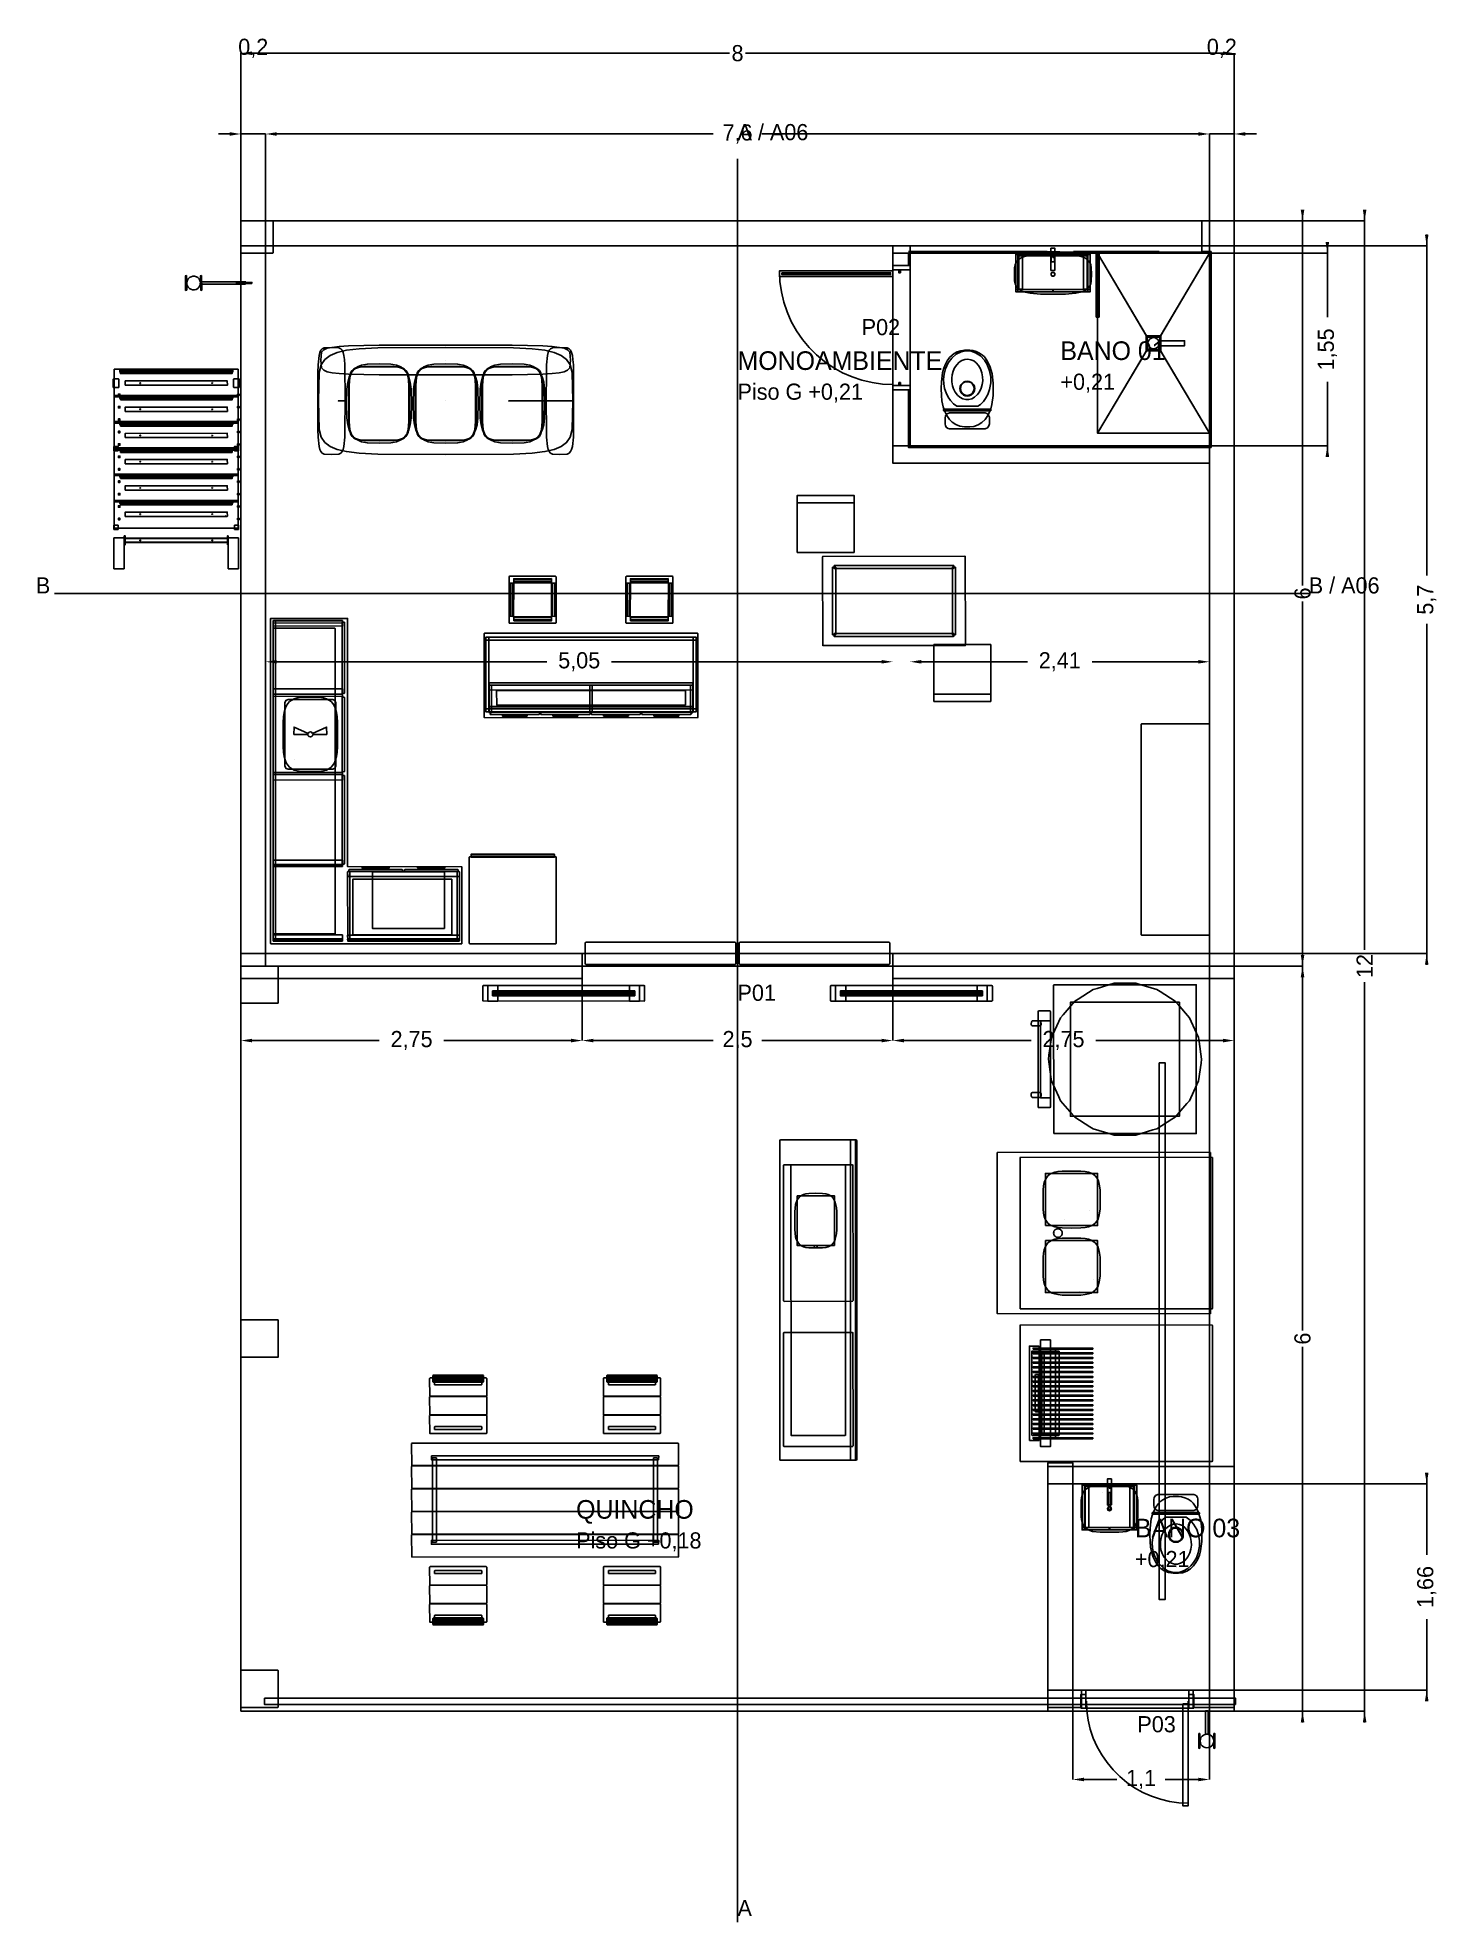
# Model space of a CAD drawing. Header units: metres. Extents: x 92.4 to 103.6, y -13.7 to 1.5.
import ezdxf

# ---------------------------------------------------------------- set-up
doc = ezdxf.new("R2010")
doc.units = ezdxf.units.M
for name, color, linetype in [('CORTE', 7, 'Continuous'), ('COTAS', 4, 'Continuous'), ('EJES', 3, 'Continuous'), ('TEXTOS', 7, 'Continuous'), ('VISTA', 8, 'Continuous')]:
    doc.layers.add(name, color=color, linetype=linetype)
doc.dimstyles.get("Standard").update_dxf_attribs({"dimtxt": 2.5, "dimasz": 2.5, "dimexe": 1.25, "dimexo": 0.625, "dimtad": 1, "dimcen": 2.5, "dimazin": 3, "dimtfac": 1, "dimtmove": 0, "dimatfit": 3})

msp = doc.modelspace()

# ---------------------------------------------------------------- texts
at = {"layer": 'TEXTOS'}
for s, height, p in [('A / A06', 0.13, (98, 0.65)), ('P02', 0.13, (99, -0.92)), ('MONOAMBIENTE', 0.15, (98, -1.2)), ('BANO 01', 0.15, (100.6, -1.12)), ('Piso G +0,21', 0.13, (98, -1.44)), ('+0,21', 0.13, (100.6, -1.36)), ('B', 0.13, (92.35, -3)), ('B / A06', 0.13, (102.6, -3)), ('P01', 0.13, (98, -6.28)), ('QUINCHO', 0.15, (96.7, -10.45)), ('BANO 03', 0.15, (101.2, -10.6)), ('Piso G +0,18', 0.13, (96.7, -10.69)), ('+0,21', 0.13, (101.2, -10.84)), ('P03', 0.13, (101.22, -12.17)), ('A', 0.13, (98, -13.65))]:
    msp.add_text(s, height=height, dxfattribs=at).set_placement(p)

# ---------------------------------------------------------------- blocks, each defined once
blk = doc.blocks.new('_CLOSEDFILLED')
at = {"color": 0, "linetype": 'BYBLOCK'}
blk.add_solid([(-1, 0.16), (0, 0), (-1, -0.16)], dxfattribs=at)
blk = doc.blocks.new('*D1')
for p, q in [((94, 0), (94, 1.35)), ((94.09, 1.35), (97.935, 1.35)), ((98.065, 1.35), (101.91, 1.35)), ((102, 0), (102, 1.35))]:
    blk.add_line(p, q)
at = {"layer": 'Defpoints'}
for p in [(94, 1.35), (94, 0), (102, 0)]:
    blk.add_point(p, dxfattribs=at)
at = {"layer": 'COTAS', "xscale": 0.09, "yscale": 0.09, "rotation": 180}
blk.add_blockref('_CLOSEDFILLED', (94, 1.35), dxfattribs=at)
at = {"layer": 'COTAS', "xscale": 0.09, "yscale": 0.09}
blk.add_blockref('_CLOSEDFILLED', (102, 1.35), dxfattribs=at)
at = {"layer": 'COTAS', "insert": (98, 1.35), "char_height": 0.13, "attachment_point": 5}
blk.add_mtext('8', dxfattribs=at)
blk = doc.blocks.new('*D2')
for p, q in [((93.91, 0.7), (93.82, 0.7)), ((94, 0), (94, 0.7)), ((94, 0.7), (94.2, 0.7)), ((94.2, 0), (94.2, 0.7)), ((94.29, 0.7), (94.38, 0.7))]:
    blk.add_line(p, q)
at = {"layer": 'Defpoints'}
for p in [(94, 0.7), (94, 0), (94.2, 0)]:
    blk.add_point(p, dxfattribs=at)
at = {"layer": 'COTAS', "xscale": 0.09, "yscale": 0.09}
blk.add_blockref('_CLOSEDFILLED', (94, 0.7), dxfattribs=at)
at = {"layer": 'COTAS', "xscale": 0.09, "yscale": 0.09, "rotation": 180}
blk.add_blockref('_CLOSEDFILLED', (94.2, 0.7), dxfattribs=at)
at = {"layer": 'COTAS', "insert": (94.1, 1.39), "char_height": 0.13, "attachment_point": 5}
blk.add_mtext('0,2', dxfattribs=at)
blk = doc.blocks.new('*D3')
for p, q in [((94.2, 0), (94.2, 0.7)), ((94.29, 0.7), (97.805, 0.7)), ((98.195, 0.7), (101.71, 0.7)), ((101.8, 0), (101.8, 0.7))]:
    blk.add_line(p, q)
at = {"layer": 'Defpoints'}
for p in [(94.2, 0.7), (94.2, 0), (101.8, 0)]:
    blk.add_point(p, dxfattribs=at)
at = {"layer": 'COTAS', "xscale": 0.09, "yscale": 0.09, "rotation": 180}
blk.add_blockref('_CLOSEDFILLED', (94.2, 0.7), dxfattribs=at)
at = {"layer": 'COTAS', "xscale": 0.09, "yscale": 0.09}
blk.add_blockref('_CLOSEDFILLED', (101.8, 0.7), dxfattribs=at)
at = {"layer": 'COTAS', "insert": (98, 0.7), "char_height": 0.13, "attachment_point": 5}
blk.add_mtext('7,6', dxfattribs=at)
blk = doc.blocks.new('*D4')
for p, q in [((101.71, 0.7), (101.62, 0.7)), ((101.8, 0), (101.8, 0.7)), ((101.8, 0.7), (102, 0.7)), ((102, 0), (102, 0.7)), ((102.09, 0.7), (102.18, 0.7))]:
    blk.add_line(p, q)
at = {"layer": 'Defpoints'}
for p in [(101.8, 0.7), (101.8, 0), (102, 0)]:
    blk.add_point(p, dxfattribs=at)
at = {"layer": 'COTAS', "xscale": 0.09, "yscale": 0.09}
blk.add_blockref('_CLOSEDFILLED', (101.8, 0.7), dxfattribs=at)
at = {"layer": 'COTAS', "xscale": 0.09, "yscale": 0.09, "rotation": 180}
blk.add_blockref('_CLOSEDFILLED', (102, 0.7), dxfattribs=at)
at = {"layer": 'COTAS', "insert": (101.9, 1.39), "char_height": 0.13, "attachment_point": 5}
blk.add_mtext('0,2', dxfattribs=at)
blk = doc.blocks.new('*D5')
for p, q in [((102, 0), (103.05, 0)), ((103.05, 0.09), (103.05, -5.87)), ((103.05, -6.13), (103.05, -12.09)), ((102, -12), (103.05, -12))]:
    blk.add_line(p, q)
at = {"layer": 'Defpoints'}
for p in [(102, 0), (103.05, 0), (102, -12)]:
    blk.add_point(p, dxfattribs=at)
at = {"layer": 'COTAS', "xscale": 0.09, "yscale": 0.09}
for p, rotation in [((103.05, 0), 270), ((103.05, -12), 90)]:
    blk.add_blockref('_CLOSEDFILLED', p, dxfattribs=dict(at, rotation=rotation))
at = {"layer": 'COTAS', "insert": (103.05, -6), "char_height": 0.13, "attachment_point": 5, "rotation": 90}
blk.add_mtext('12', dxfattribs=at)
blk = doc.blocks.new('*D6')
for p, q in [((102, 0), (102.55, 0)), ((102.55, 0.09), (102.55, -2.935)), ((102.55, -3.065), (102.55, -6.09)), ((102, -6), (102.55, -6))]:
    blk.add_line(p, q)
at = {"layer": 'Defpoints'}
for p in [(102, 0), (102.55, 0), (102, -6)]:
    blk.add_point(p, dxfattribs=at)
at = {"layer": 'COTAS', "xscale": 0.09, "yscale": 0.09}
for p, rotation in [((102.55, 0), 270), ((102.55, -6), 90)]:
    blk.add_blockref('_CLOSEDFILLED', p, dxfattribs=dict(at, rotation=rotation))
at = {"layer": 'COTAS', "insert": (102.55, -3), "char_height": 0.13, "attachment_point": 5, "rotation": 90}
blk.add_mtext('6', dxfattribs=at)
blk = doc.blocks.new('*D7')
for p, q in [((102.55, -5.91), (102.55, -8.935)), ((102, -6), (102.55, -6)), ((102.55, -9.065), (102.55, -12.09)), ((102, -12), (102.55, -12))]:
    blk.add_line(p, q)
at = {"layer": 'Defpoints'}
for p in [(102, -6), (102.55, -6), (102, -12)]:
    blk.add_point(p, dxfattribs=at)
at = {"layer": 'COTAS', "xscale": 0.09, "yscale": 0.09}
for p, rotation in [((102.55, -6), 270), ((102.55, -12), 90)]:
    blk.add_blockref('_CLOSEDFILLED', p, dxfattribs=dict(at, rotation=rotation))
at = {"layer": 'COTAS', "insert": (102.55, -9), "char_height": 0.13, "attachment_point": 5, "rotation": 90}
blk.add_mtext('6', dxfattribs=at)
blk = doc.blocks.new('*D8')
for p, q in [((94.2, -3.55), (94.2, -3.55)), ((94.29, -3.55), (96.465, -3.55)), ((96.985, -3.55), (99.16, -3.55)), ((99.25, -3.55), (99.25, -3.55))]:
    blk.add_line(p, q)
at = {"layer": 'Defpoints'}
for p in [(94.2, -3.55), (94.2, -3.55), (99.25, -3.55)]:
    blk.add_point(p, dxfattribs=at)
at = {"layer": 'COTAS', "xscale": 0.09, "yscale": 0.09, "rotation": 180}
blk.add_blockref('_CLOSEDFILLED', (94.2, -3.55), dxfattribs=at)
at = {"layer": 'COTAS', "xscale": 0.09, "yscale": 0.09}
blk.add_blockref('_CLOSEDFILLED', (99.25, -3.55), dxfattribs=at)
at = {"layer": 'COTAS', "insert": (96.725, -3.55), "char_height": 0.13, "attachment_point": 5}
blk.add_mtext('5,05', dxfattribs=at)
blk = doc.blocks.new('*D9')
for p, q in [((99.39, -3.55), (99.39, -3.55)), ((99.48, -3.55), (100.335, -3.55)), ((100.855, -3.55), (101.71, -3.55)), ((101.8, -3.55), (101.8, -3.55))]:
    blk.add_line(p, q)
at = {"layer": 'Defpoints'}
for p in [(99.39, -3.55), (99.39, -3.55), (101.8, -3.55)]:
    blk.add_point(p, dxfattribs=at)
at = {"layer": 'COTAS', "xscale": 0.09, "yscale": 0.09, "rotation": 180}
blk.add_blockref('_CLOSEDFILLED', (99.39, -3.55), dxfattribs=at)
at = {"layer": 'COTAS', "xscale": 0.09, "yscale": 0.09}
blk.add_blockref('_CLOSEDFILLED', (101.8, -3.55), dxfattribs=at)
at = {"layer": 'COTAS', "insert": (100.595, -3.55), "char_height": 0.13, "attachment_point": 5}
blk.add_mtext('2,41', dxfattribs=at)
blk = doc.blocks.new('*D10')
for p, q in [((103.55, -0.11), (103.55, -2.855)), ((102, -0.2), (103.55, -0.2)), ((103.55, -3.245), (103.55, -5.99)), ((102, -5.9), (103.55, -5.9))]:
    blk.add_line(p, q)
at = {"layer": 'Defpoints'}
for p in [(102, -0.2), (103.55, -0.2), (102, -5.9)]:
    blk.add_point(p, dxfattribs=at)
at = {"layer": 'COTAS', "xscale": 0.09, "yscale": 0.09}
for p, rotation in [((103.55, -0.2), 270), ((103.55, -5.9), 90)]:
    blk.add_blockref('_CLOSEDFILLED', p, dxfattribs=dict(at, rotation=rotation))
at = {"layer": 'COTAS', "insert": (103.55, -3.05), "char_height": 0.13, "attachment_point": 5, "rotation": 90}
blk.add_mtext('5,7', dxfattribs=at)
blk = doc.blocks.new('*D11')
for p, q in [((101.8, -0.26), (102.75, -0.26)), ((102.75, -0.17), (102.75, -0.775)), ((102.75, -1.295), (102.75, -1.9)), ((101.8, -1.81), (102.75, -1.81))]:
    blk.add_line(p, q)
at = {"layer": 'Defpoints'}
for p in [(101.8, -0.26), (102.75, -0.26), (101.8, -1.81)]:
    blk.add_point(p, dxfattribs=at)
at = {"layer": 'COTAS', "xscale": 0.09, "yscale": 0.09}
for p, rotation in [((102.75, -0.26), 270), ((102.75, -1.81), 90)]:
    blk.add_blockref('_CLOSEDFILLED', p, dxfattribs=dict(at, rotation=rotation))
at = {"layer": 'COTAS', "insert": (102.75, -1.035), "char_height": 0.13, "attachment_point": 5, "rotation": 90}
blk.add_mtext('1,55', dxfattribs=at)
blk = doc.blocks.new('*D12')
for p, q in [((94, -6.1), (94, -6.6)), ((96.75, -6.1), (96.75, -6.6)), ((94.09, -6.6), (95.115, -6.6)), ((95.635, -6.6), (96.66, -6.6))]:
    blk.add_line(p, q)
at = {"layer": 'Defpoints'}
for p in [(94, -6.1), (96.75, -6.1), (94, -6.6)]:
    blk.add_point(p, dxfattribs=at)
at = {"layer": 'COTAS', "xscale": 0.09, "yscale": 0.09, "rotation": 180}
blk.add_blockref('_CLOSEDFILLED', (94, -6.6), dxfattribs=at)
at = {"layer": 'COTAS', "xscale": 0.09, "yscale": 0.09}
blk.add_blockref('_CLOSEDFILLED', (96.75, -6.6), dxfattribs=at)
at = {"layer": 'COTAS', "insert": (95.375, -6.6), "char_height": 0.13, "attachment_point": 5}
blk.add_mtext('2,75', dxfattribs=at)
blk = doc.blocks.new('*D13')
for p, q in [((96.75, -6.1), (96.75, -6.6)), ((99.25, -6.1), (99.25, -6.6)), ((96.84, -6.6), (97.805, -6.6)), ((98.195, -6.6), (99.16, -6.6))]:
    blk.add_line(p, q)
at = {"layer": 'Defpoints'}
for p in [(96.75, -6.1), (99.25, -6.1), (96.75, -6.6)]:
    blk.add_point(p, dxfattribs=at)
at = {"layer": 'COTAS', "xscale": 0.09, "yscale": 0.09, "rotation": 180}
blk.add_blockref('_CLOSEDFILLED', (96.75, -6.6), dxfattribs=at)
at = {"layer": 'COTAS', "xscale": 0.09, "yscale": 0.09}
blk.add_blockref('_CLOSEDFILLED', (99.25, -6.6), dxfattribs=at)
at = {"layer": 'COTAS', "insert": (98, -6.6), "char_height": 0.13, "attachment_point": 5}
blk.add_mtext('2,5', dxfattribs=at)
blk = doc.blocks.new('*D14')
for p, q in [((99.25, -6.1), (99.25, -6.6)), ((102, -6.1), (102, -6.6)), ((99.34, -6.6), (100.365, -6.6)), ((100.885, -6.6), (101.91, -6.6))]:
    blk.add_line(p, q)
at = {"layer": 'Defpoints'}
for p in [(99.25, -6.1), (102, -6.1), (99.25, -6.6)]:
    blk.add_point(p, dxfattribs=at)
at = {"layer": 'COTAS', "xscale": 0.09, "yscale": 0.09, "rotation": 180}
blk.add_blockref('_CLOSEDFILLED', (99.25, -6.6), dxfattribs=at)
at = {"layer": 'COTAS', "xscale": 0.09, "yscale": 0.09}
blk.add_blockref('_CLOSEDFILLED', (102, -6.6), dxfattribs=at)
at = {"layer": 'COTAS', "insert": (100.625, -6.6), "char_height": 0.13, "attachment_point": 5}
blk.add_mtext('2,75', dxfattribs=at)
blk = doc.blocks.new('*D15')
for p, q in [((100.7, -12), (100.7, -12.55)), ((101.8, -12), (101.8, -12.55)), ((100.79, -12.55), (101.055, -12.55)), ((101.445, -12.55), (101.71, -12.55))]:
    blk.add_line(p, q)
at = {"layer": 'Defpoints'}
for p in [(100.7, -12), (101.8, -12), (100.7, -12.55)]:
    blk.add_point(p, dxfattribs=at)
at = {"layer": 'COTAS', "xscale": 0.09, "yscale": 0.09, "rotation": 180}
blk.add_blockref('_CLOSEDFILLED', (100.7, -12.55), dxfattribs=at)
at = {"layer": 'COTAS', "xscale": 0.09, "yscale": 0.09}
blk.add_blockref('_CLOSEDFILLED', (101.8, -12.55), dxfattribs=at)
at = {"layer": 'COTAS', "insert": (101.25, -12.55), "char_height": 0.13, "attachment_point": 5}
blk.add_mtext('1,1', dxfattribs=at)
blk = doc.blocks.new('*D16')
for p, q in [((103.55, -10.08), (103.55, -10.74)), ((102, -10.17), (103.55, -10.17)), ((103.55, -11.26), (103.55, -11.92)), ((102, -11.83), (103.55, -11.83))]:
    blk.add_line(p, q)
at = {"layer": 'Defpoints'}
for p in [(102, -10.17), (103.55, -10.17), (102, -11.83)]:
    blk.add_point(p, dxfattribs=at)
at = {"layer": 'COTAS', "xscale": 0.09, "yscale": 0.09}
for p, rotation in [((103.55, -10.17), 270), ((103.55, -11.83), 90)]:
    blk.add_blockref('_CLOSEDFILLED', p, dxfattribs=dict(at, rotation=rotation))
at = {"layer": 'COTAS', "insert": (103.55, -11), "char_height": 0.13, "attachment_point": 5, "rotation": 90}
blk.add_mtext('1,66', dxfattribs=at)

# ---------------------------------------------------------------- dimensions: what is measured, and where the dimension line sits
at = {"layer": 'COTAS'}
for base, p1, p2, picture, middle in [((94, 0.7), (94, 0), (94.2, 0), '*D2', (94.1, 1.39)), ((94, 1.35), (94, 0), (102, 0), '*D1', (98, 1.35)), ((101.8, 0.7), (101.8, 0), (102, 0), '*D4', (101.9, 1.39)), ((94.2, 0.7), (94.2, 0), (101.8, 0), '*D3', (98, 0.7)), ((94.2, -3.55), (94.2, -3.55), (99.25, -3.55), '*D8', (96.725, -3.55)), ((99.39, -3.55), (99.39, -3.55), (101.8, -3.55), '*D9', (100.595, -3.55)), ((94, -6.6), (94, -6.1), (96.75, -6.1), '*D12', (95.375, -6.6)), ((96.75, -6.6), (96.75, -6.1), (99.25, -6.1), '*D13', (98, -6.6)), ((99.25, -6.6), (99.25, -6.1), (102, -6.1), '*D14', (100.625, -6.6)), ((100.7, -12.55), (100.7, -12), (101.8, -12), '*D15', (101.25, -12.55))]:
    dim = msp.add_linear_dim(base=base, p1=p1, p2=p2, dimstyle='Standard', override={"dimtxt": 0.13, "dimasz": 0.09}, dxfattribs=at)
    dim.commit()
    dim.dimension.update_dxf_attribs({"geometry": picture, "text_midpoint": middle})
for base, p1, p2, picture, middle in [((103.05, 0), (102, 0), (102, -12), '*D5', (103.05, -6)), ((102.55, 0), (102, 0), (102, -6), '*D6', (102.55, -3)), ((103.55, -0.2), (102, -0.2), (102, -5.9), '*D10', (103.55, -3.05)), ((102.75, -0.26), (101.8, -0.26), (101.8, -1.81), '*D11', (102.75, -1.035)), ((102.55, -6), (102, -6), (102, -12), '*D7', (102.55, -9)), ((103.55, -10.17), (102, -10.17), (102, -11.83), '*D16', (103.55, -11))]:
    dim = msp.add_linear_dim(base=base, p1=p1, p2=p2, angle=90, dimstyle='Standard', override={"dimtxt": 0.13, "dimasz": 0.09}, dxfattribs=at)
    dim.commit()
    dim.dimension.update_dxf_attribs({"geometry": picture, "text_midpoint": middle})

# ---------------------------------------------------------------- linework, layer by layer
at = {"layer": 'CORTE'}
for p, q in [((94.003, 0), (94.004, 0)), ((94.003, 0), (94.004, 0)), ((94.003, 0), (94.004, 0)), ((94.004, 0), (98.802, 0)), ((94.004, 0), (94.155, 0)), ((94.004, 0), (94.119, 0)), ((94.119, 0), (94.195, 0)), ((94.155, 0), (94.255, 0)), ((94.195, 0), (94.197, 0)), ((94.255, 0), (94.257, 0)), ((98.802, 0), (101.995, 0)), ((101.743, 0), (101.745, 0)), ((101.745, 0), (101.895, 0)), ((101.803, 0), (101.804, 0)), ((101.804, 0), (101.919, 0)), ((101.895, 0), (101.995, 0)), ((101.919, 0), (101.995, 0)), ((101.995, 0), (101.997, 0)), ((101.995, 0), (101.997, 0)), ((101.995, 0), (101.997, 0)), ((94, -0.003), (94.001, -0.002)), ((94, -0.003), (94.001, -0.002)), ((94, -0.003), (94.001, -0.002)), ((94, -0.003), (94, -0.004)), ((94, -0.003), (94, -0.004)), ((94, -0.003), (94, -0.004)), ((94, -0.119), (94, -0.004)), ((94, -0.155), (94, -0.004)), ((94, -3.601), (94, -0.004)), ((94, -0.119), (94, -0.196)), ((94.001, -0.002), (94.001, -0.001)), ((94.001, -0.001), (94.002, -0.001)), ((94.001, -0.002), (94.001, -0.001)), ((94.001, -0.001), (94.002, -0.001)), ((94.001, -0.002), (94.001, -0.001)), ((94.001, -0.001), (94.002, -0.001)), ((94.001, -0.002), (94.001, -0.002)), ((94.001, -0.002), (94.001, -0.002)), ((94.001, -0.002), (94.001, -0.002)), ((94.002, -0.001), (94.003, 0)), ((94.002, -0.001), (94.003, 0)), ((94.002, -0.001), (94.003, 0)), ((94.002, -0.001), (94.002, -0.001)), ((94.002, -0.001), (94.002, -0.001)), ((94.002, -0.001), (94.002, -0.001)), ((94.197, 0), (94.198, -0.001)), ((94.198, -0.001), (94.198, -0.001)), ((94.198, -0.001), (94.199, -0.001)), ((94.199, -0.001), (94.199, -0.002)), ((94.199, -0.002), (94.199, -0.002)), ((94.199, -0.002), (94.2, -0.003)), ((94.2, -0.004), (94.2, -0.003)), ((94.2, -0.004), (94.2, -3.601)), ((94.257, 0), (94.258, -0.001)), ((94.258, -0.001), (94.258, -0.001)), ((94.258, -0.001), (94.259, -0.001)), ((94.259, -0.001), (94.259, -0.002)), ((94.259, -0.002), (94.259, -0.002)), ((94.259, -0.002), (94.26, -0.003)), ((94.26, -0.004), (94.26, -0.003)), ((94.26, -0.004), (94.26, -0.155)), ((101.74, -0.003), (101.741, -0.002)), ((101.74, -0.003), (101.74, -0.004)), ((101.74, -0.155), (101.74, -0.004)), ((101.741, -0.002), (101.741, -0.001)), ((101.741, -0.001), (101.742, -0.001)), ((101.741, -0.002), (101.741, -0.002)), ((101.742, -0.001), (101.743, 0)), ((101.742, -0.001), (101.742, -0.001)), ((101.8, -0.003), (101.801, -0.002)), ((101.8, -0.003), (101.8, -0.004)), ((101.8, -0.004), (101.8, -0.246)), ((101.801, -0.002), (101.801, -0.001)), ((101.801, -0.001), (101.802, -0.001)), ((101.801, -0.002), (101.801, -0.002)), ((101.802, -0.001), (101.803, 0)), ((101.802, -0.001), (101.802, -0.001)), ((101.997, 0), (101.998, -0.001)), ((101.997, 0), (101.998, -0.001)), ((101.997, 0), (101.998, -0.001)), ((101.998, -0.001), (101.998, -0.001)), ((101.998, -0.001), (101.999, -0.001)), ((101.998, -0.001), (101.998, -0.001)), ((101.998, -0.001), (101.999, -0.001)), ((101.998, -0.001), (101.998, -0.001)), ((101.998, -0.001), (101.999, -0.001)), ((101.999, -0.001), (101.999, -0.002)), ((101.999, -0.001), (101.999, -0.002)), ((101.999, -0.001), (101.999, -0.002)), ((101.999, -0.002), (101.999, -0.002)), ((101.999, -0.002), (102, -0.003)), ((101.999, -0.002), (101.999, -0.002)), ((101.999, -0.002), (102, -0.003)), ((101.999, -0.002), (101.999, -0.002)), ((101.999, -0.002), (102, -0.003)), ((102, -0.004), (102, -0.003)), ((102, -0.004), (102, -0.003)), ((102, -0.004), (102, -0.003)), ((102, -0.004), (102, -0.119)), ((102, -0.004), (102, -0.155)), ((102, -0.004), (102, -7.203)), ((102, -0.119), (102, -0.119)), ((102, -0.196), (102, -0.119)), ((94, -0.155), (94, -0.256)), ((94, -0.197), (94, -0.196)), ((94, -0.197), (94.001, -0.198)), ((94, -0.257), (94, -0.256)), ((94, -0.257), (94.001, -0.258)), ((94.001, -0.198), (94.001, -0.198)), ((94.001, -0.198), (94.001, -0.199)), ((94.002, -0.199), (94.001, -0.199)), ((94.001, -0.258), (94.001, -0.258)), ((94.001, -0.258), (94.001, -0.259)), ((94.002, -0.259), (94.001, -0.259)), ((94.002, -0.199), (94.002, -0.199)), ((94.003, -0.2), (94.002, -0.199)), ((94.002, -0.259), (94.002, -0.259)), ((94.003, -0.26), (94.002, -0.259)), ((94.004, -0.2), (94.003, -0.2)), ((94.004, -0.26), (94.003, -0.26)), ((98.802, -0.2), (94.004, -0.2)), ((94.155, -0.26), (94.004, -0.26)), ((94.255, -0.26), (94.155, -0.26)), ((94.257, -0.26), (94.255, -0.26)), ((94.258, -0.259), (94.257, -0.26)), ((94.258, -0.259), (94.258, -0.259)), ((94.259, -0.259), (94.258, -0.259)), ((94.259, -0.258), (94.26, -0.257)), ((94.259, -0.258), (94.259, -0.258)), ((94.259, -0.259), (94.259, -0.258)), ((94.26, -0.155), (94.26, -0.155)), ((94.26, -0.256), (94.26, -0.155)), ((94.26, -0.256), (94.26, -0.257)), ((101.995, -0.2), (98.802, -0.2)), ((101.74, -0.155), (101.74, -0.246)), ((101.814, -0.246), (101.74, -0.246)), ((101.814, -0.246), (101.8, -0.246)), ((101.814, -0.246), (101.814, -0.26)), ((101.814, -1.824), (101.814, -0.246)), ((101.895, -0.26), (101.814, -0.26)), ((101.995, -0.26), (101.895, -0.26)), ((101.997, -0.2), (101.995, -0.2)), ((101.997, -0.26), (101.995, -0.26)), ((101.998, -0.199), (101.997, -0.2)), ((101.998, -0.259), (101.997, -0.26)), ((101.998, -0.199), (101.998, -0.199)), ((101.999, -0.199), (101.998, -0.199)), ((101.998, -0.259), (101.998, -0.259)), ((101.999, -0.259), (101.998, -0.259)), ((101.999, -0.198), (102, -0.197)), ((101.999, -0.198), (101.999, -0.198)), ((101.999, -0.199), (101.999, -0.198)), ((101.999, -0.258), (102, -0.257)), ((101.999, -0.258), (101.999, -0.258)), ((101.999, -0.259), (101.999, -0.258)), ((102, -0.155), (102, -0.155)), ((102, -0.256), (102, -0.155)), ((102, -0.196), (102, -0.197)), ((102, -0.256), (102, -0.257)), ((101.8, -2.965), (101.8, -1.824)), ((101.814, -1.824), (101.8, -1.824)), ((101.8, -7.203), (101.8, -2.965)), ((94, -3.601), (94, -5.995)), ((94.2, -3.601), (94.2, -3.601)), ((94.2, -5.995), (94.2, -3.601)), ((94, -5.997), (94, -5.995)), ((94, -5.997), (94.001, -5.998)), ((94.001, -5.998), (94.001, -5.998)), ((94.001, -5.998), (94.001, -5.999)), ((94.002, -5.999), (94.001, -5.999)), ((94.002, -5.999), (94.002, -5.999)), ((94.003, -6), (94.002, -5.999)), ((94.004, -6), (94.003, -6)), ((94.119, -6), (94.004, -6)), ((94.195, -6), (94.119, -6)), ((94.197, -6), (94.195, -6)), ((94.198, -5.999), (94.197, -6)), ((94.198, -5.999), (94.198, -5.999)), ((94.199, -5.999), (94.198, -5.999)), ((94.199, -5.998), (94.2, -5.997)), ((94.199, -5.998), (94.199, -5.998)), ((94.199, -5.999), (94.199, -5.998)), ((94.2, -5.995), (94.2, -5.997)), ((101.8, -7.203), (101.8, -7.203)), ((101.8, -7.203), (101.8, -11.996)), ((102, -7.203), (102, -7.203)), ((102, -11.996), (102, -7.203)), ((101.8, -11.997), (101.8, -11.996)), ((101.8, -11.997), (101.801, -11.998)), ((101.801, -11.998), (101.801, -11.998)), ((101.801, -11.998), (101.801, -11.999)), ((101.802, -11.999), (101.801, -11.999)), ((101.802, -11.999), (101.802, -11.999)), ((101.803, -12), (101.802, -11.999)), ((101.804, -12), (101.803, -12)), ((101.919, -12), (101.804, -12)), ((101.995, -12), (101.919, -12)), ((101.997, -12), (101.995, -12)), ((101.998, -11.999), (101.997, -12)), ((101.998, -11.999), (101.998, -11.999)), ((101.999, -11.999), (101.998, -11.999)), ((101.999, -11.998), (102, -11.997)), ((101.999, -11.998), (101.999, -11.998)), ((101.999, -11.999), (101.999, -11.998)), ((102, -11.996), (102, -11.997))]:
    msp.add_line(p, q, dxfattribs=at)
for points in [[(100.889, -0.26), (100.889, -0.263), (100.911, -0.263), (100.911, -0.26), (100.889, -0.26)], [(100.889, -0.263), (100.889, -0.286), (100.892, -0.286), (100.892, -0.263), (100.889, -0.263)], [(100.908, -0.263), (100.908, -0.286), (100.911, -0.286), (100.911, -0.263), (100.908, -0.263)], [(94.001, -5.902), (94.001, -5.902), (94, -5.903), (94, -5.904), (94, -6.019), (94, -6.096), (94, -6.097), (94.001, -6.098), (94.001, -6.098), (94.001, -6.099), (94.002, -6.099), (94.002, -6.099), (94.003, -6.1), (94.004, -6.1), (95.65, -6.1), (96.746, -6.1), (96.747, -6.1), (96.748, -6.099), (96.748, -6.099), (96.749, -6.099), (96.749, -6.098), (96.749, -6.098), (96.75, -6.097), (96.75, -6.096), (96.75, -6.019), (96.75, -5.904), (96.75, -5.903), (96.749, -5.902), (96.749, -5.902), (96.749, -5.901), (96.748, -5.901), (96.748, -5.901), (96.747, -5.9), (96.746, -5.9), (95.65, -5.9), (94.004, -5.9), (94.003, -5.9), (94.002, -5.901), (94.002, -5.901), (94.001, -5.901), (94.001, -5.902)], [(99.25, -6.1), (102, -6.1), (102, -5.9), (99.25, -5.9), (99.25, -6.1)], [(94.001, -6.002), (94.001, -6.002), (94, -6.003), (94, -6.005), (94, -6.179), (94, -6.295), (94, -6.297), (94.001, -6.298), (94.001, -6.298), (94.001, -6.299), (94.002, -6.299), (94.002, -6.299), (94.003, -6.3), (94.004, -6.3), (94.179, -6.3), (94.296, -6.3), (94.297, -6.3), (94.298, -6.299), (94.298, -6.299), (94.299, -6.299), (94.299, -6.298), (94.299, -6.298), (94.3, -6.297), (94.3, -6.295), (94.3, -6.179), (94.3, -6.005), (94.3, -6.003), (94.299, -6.002), (94.299, -6.002), (94.299, -6.001), (94.298, -6.001), (94.298, -6.001), (94.297, -6), (94.296, -6), (94.179, -6), (94.004, -6), (94.003, -6), (94.002, -6.001), (94.002, -6.001), (94.001, -6.001), (94.001, -6.002)], [(94, -8.851), (94, -8.851), (94, -8.851), (94, -8.852), (94, -9.03), (94, -9.148), (94, -9.149), (94, -9.149), (94, -9.149), (94, -9.15), (94.001, -9.15), (94.001, -9.15), (94.001, -9.15), (94.002, -9.15), (94.18, -9.15), (94.298, -9.15), (94.299, -9.15), (94.299, -9.15), (94.299, -9.15), (94.3, -9.15), (94.3, -9.149), (94.3, -9.149), (94.3, -9.149), (94.3, -9.148), (94.3, -9.03), (94.3, -8.852), (94.3, -8.851), (94.3, -8.851), (94.3, -8.851), (94.3, -8.85), (94.299, -8.85), (94.299, -8.85), (94.299, -8.85), (94.298, -8.85), (94.18, -8.85), (94.002, -8.85), (94.001, -8.85), (94.001, -8.85), (94.001, -8.85), (94, -8.85), (94, -8.851)], [(100.501, -10.002), (100.501, -10.002), (100.5, -10.003), (100.5, -10.005), (100.5, -11.077), (100.5, -11.996), (100.5, -11.997), (100.501, -11.998), (100.501, -11.998), (100.501, -11.999), (100.502, -11.999), (100.502, -11.999), (100.503, -12), (100.504, -12), (100.607, -12), (100.696, -12), (100.697, -12), (100.698, -11.999), (100.698, -11.999), (100.699, -11.999), (100.699, -11.998), (100.699, -11.998), (100.7, -11.997), (100.7, -11.996), (100.7, -11.077), (100.7, -10.005), (100.7, -10.003), (100.699, -10.002), (100.699, -10.002), (100.699, -10.001), (100.698, -10.001), (100.698, -10.001), (100.697, -10), (100.696, -10), (100.607, -10), (100.504, -10), (100.503, -10), (100.502, -10.001), (100.502, -10.001), (100.501, -10.001), (100.501, -10.002)], [(94.001, -11.672), (94.001, -11.672), (94, -11.673), (94, -11.675), (94, -11.849), (94, -11.966), (94, -11.967), (94.001, -11.968), (94.001, -11.968), (94.001, -11.969), (94.002, -11.969), (94.002, -11.969), (94.003, -11.97), (94.004, -11.97), (94.179, -11.97), (94.296, -11.97), (94.297, -11.97), (94.298, -11.969), (94.298, -11.969), (94.299, -11.969), (94.299, -11.968), (94.299, -11.968), (94.3, -11.967), (94.3, -11.966), (94.3, -11.849), (94.3, -11.675), (94.3, -11.673), (94.299, -11.672), (94.299, -11.672), (94.299, -11.671), (94.298, -11.671), (94.298, -11.671), (94.297, -11.67), (94.296, -11.67), (94.179, -11.67), (94.004, -11.67), (94.003, -11.67), (94.002, -11.671), (94.002, -11.671), (94.001, -11.671), (94.001, -11.672)], [(100.501, -11.832), (100.501, -11.832), (100.5, -11.833), (100.5, -11.834), (100.5, -11.905), (100.5, -11.966), (100.5, -11.967), (100.501, -11.968), (100.501, -11.968), (100.501, -11.969), (100.502, -11.969), (100.502, -11.969), (100.503, -11.97), (100.504, -11.97), (100.645, -11.97), (100.765, -11.97), (100.767, -11.97), (100.768, -11.969), (100.768, -11.969), (100.769, -11.969), (100.769, -11.968), (100.769, -11.968), (100.77, -11.967), (100.77, -11.966), (100.77, -11.905), (100.77, -11.834), (100.77, -11.833), (100.769, -11.832), (100.769, -11.832), (100.769, -11.831), (100.768, -11.831), (100.768, -11.831), (100.767, -11.83), (100.765, -11.83), (100.645, -11.83), (100.504, -11.83), (100.503, -11.83), (100.502, -11.831), (100.502, -11.831), (100.501, -11.831), (100.501, -11.832)], [(101.671, -11.832), (101.671, -11.832), (101.67, -11.833), (101.67, -11.834), (101.67, -11.905), (101.67, -11.966), (101.67, -11.967), (101.671, -11.968), (101.671, -11.968), (101.671, -11.969), (101.672, -11.969), (101.672, -11.969), (101.673, -11.97), (101.674, -11.97), (101.847, -11.97), (101.995, -11.97), (101.997, -11.97), (101.998, -11.969), (101.998, -11.969), (101.999, -11.969), (101.999, -11.968), (101.999, -11.968), (102, -11.967), (102, -11.966), (102, -11.905), (102, -11.834), (102, -11.833), (101.999, -11.832), (101.999, -11.832), (101.999, -11.831), (101.998, -11.831), (101.998, -11.831), (101.997, -11.83), (101.995, -11.83), (101.847, -11.83), (101.674, -11.83), (101.673, -11.83), (101.672, -11.831), (101.672, -11.831), (101.671, -11.831), (101.671, -11.832)]]:
    msp.add_lwpolyline(points, close=True, dxfattribs=at)
at = {"layer": 'EJES'}
for p, q in [((98, 0.5), (98, -13.7)), ((92.5, -3), (102.6, -3))]:
    msp.add_line(p, q, dxfattribs=at)
at = {"layer": 'VISTA'}
for p, q in [((99.376, -0.246), (100.099, -0.246)), ((99.378, -0.248), (100.596, -0.248)), ((99.378, -0.248), (100.099, -0.248)), ((99.382, -0.252), (100.596, -0.252)), ((101.74, -0.2), (99.39, -0.2)), ((99.39, -0.2), (99.39, -0.246)), ((100.099, -0.246), (100.494, -0.246)), ((100.099, -0.248), (100.494, -0.248)), ((101.389, -0.246), (100.705, -0.246)), ((101.396, -0.246), (101.115, -0.246)), ((101.395, -0.248), (101.115, -0.248)), ((101.395, -0.248), (101.115, -0.248)), ((101.395, -0.252), (101.115, -0.252)), ((101.74, -0.2), (101.74, -0.246)), ((101.808, -1.818), (101.808, -0.252)), ((101.812, -1.822), (101.812, -0.248)), ((101.812, -0.248), (101.812, -1.822)), ((101.814, -0.246), (101.814, -1.824)), ((98.341, -0.487), (98.338, -0.403)), ((99.252, -0.403), (98.338, -0.403)), ((99.376, -0.36), (99.378, -0.36)), ((99.378, -0.36), (99.382, -0.36)), ((98.353, -0.571), (98.341, -0.487)), ((98.372, -0.653), (98.353, -0.571)), ((98.399, -0.733), (98.372, -0.653)), ((98.433, -0.81), (98.399, -0.733)), ((98.475, -0.884), (98.433, -0.81)), ((98.522, -0.954), (98.475, -0.884)), ((98.576, -1.019), (98.522, -0.954)), ((98.636, -1.079), (98.576, -1.019)), ((98.701, -1.133), (98.636, -1.079)), ((98.771, -1.18), (98.701, -1.133)), ((98.845, -1.222), (98.771, -1.18)), ((92.972, -1.275), (92.973, -1.273)), ((92.972, -1.276), (92.972, -1.275)), ((92.972, -1.339), (92.972, -1.276)), ((92.973, -1.339), (92.972, -1.339)), ((92.972, -1.339), (92.972, -1.339)), ((92.973, -1.273), (92.974, -1.272)), ((92.973, -1.273), (92.973, -1.273)), ((92.973, -1.273), (92.973, -1.273)), ((92.973, -1.341), (92.973, -1.339)), ((92.973, -1.341), (92.973, -1.341)), ((92.973, -1.342), (92.973, -1.341)), ((92.974, -1.342), (92.973, -1.342)), ((92.974, -1.272), (93.015, -1.272)), ((93.014, -1.342), (92.974, -1.342)), ((93.014, -1.342), (93.016, -1.342)), ((93.016, -1.272), (93.015, -1.272)), ((93.016, -1.272), (93.017, -1.273)), ((93.017, -1.342), (93.016, -1.342)), ((93.017, -1.273), (93.017, -1.275)), ((93.017, -1.273), (93.017, -1.273)), ((93.017, -1.273), (93.017, -1.273)), ((93.017, -1.275), (93.017, -1.275)), ((93.017, -1.275), (93.017, -1.276)), ((93.017, -1.276), (93.017, -1.339)), ((93.017, -1.339), (93.017, -1.341)), ((93.017, -1.339), (93.017, -1.339)), ((93.017, -1.341), (93.017, -1.341)), ((93.017, -1.341), (93.017, -1.342)), ((93.942, -1.275), (93.943, -1.273)), ((93.942, -1.276), (93.942, -1.275)), ((93.942, -1.339), (93.942, -1.276)), ((93.943, -1.339), (93.942, -1.339)), ((93.942, -1.339), (93.942, -1.339)), ((93.943, -1.273), (93.944, -1.272)), ((93.943, -1.273), (93.943, -1.273)), ((93.943, -1.273), (93.943, -1.273)), ((93.943, -1.341), (93.943, -1.339)), ((93.943, -1.341), (93.943, -1.341)), ((93.943, -1.342), (93.943, -1.341)), ((93.944, -1.342), (93.943, -1.342)), ((93.944, -1.272), (93.985, -1.272)), ((93.984, -1.342), (93.944, -1.342)), ((93.984, -1.342), (93.986, -1.342)), ((93.986, -1.272), (93.985, -1.272)), ((93.986, -1.272), (93.987, -1.273)), ((93.987, -1.342), (93.986, -1.342)), ((93.987, -1.273), (93.987, -1.275)), ((93.987, -1.273), (93.987, -1.273)), ((93.987, -1.273), (93.987, -1.273)), ((93.987, -1.275), (93.987, -1.275)), ((93.987, -1.275), (93.987, -1.276)), ((93.987, -1.276), (93.987, -1.339)), ((93.987, -1.339), (93.987, -1.341)), ((93.987, -1.339), (93.987, -1.339)), ((93.987, -1.341), (93.987, -1.341)), ((93.987, -1.341), (93.987, -1.342)), ((98.922, -1.256), (98.845, -1.222)), ((99.002, -1.283), (98.922, -1.256)), ((99.084, -1.302), (99.002, -1.283)), ((99.168, -1.314), (99.084, -1.302)), ((99.252, -1.318), (99.168, -1.314)), ((99.376, -1.36), (99.378, -1.36)), ((99.378, -1.36), (99.382, -1.36)), ((99.382, -1.818), (101.808, -1.818)), ((101.814, -1.824), (99.376, -1.824)), ((99.378, -1.822), (101.812, -1.822)), ((101.812, -1.822), (99.378, -1.822)), ((92.978, -2.451), (92.977, -2.451)), ((92.977, -2.48), (92.977, -2.451)), ((92.977, -2.48), (92.977, -2.482)), ((92.978, -2.483), (92.977, -2.482)), ((92.978, -2.45), (92.978, -2.449)), ((92.978, -2.449), (92.979, -2.449)), ((92.978, -2.45), (92.978, -2.45)), ((92.978, -2.451), (92.978, -2.45)), ((92.978, -2.483), (92.978, -2.483)), ((92.978, -2.484), (92.978, -2.483)), ((92.978, -2.484), (92.978, -2.484)), ((92.979, -2.484), (92.978, -2.484)), ((92.978, -2.553), (92.978, -2.554)), ((92.978, -2.553), (92.979, -2.553)), ((92.978, -2.555), (92.978, -2.554)), ((92.978, -2.554), (92.978, -2.554)), ((92.978, -2.554), (92.978, -2.554)), ((92.978, -2.554), (92.978, -2.554)), ((92.977, -2.556), (92.978, -2.555)), ((92.977, -2.649), (92.977, -2.556)), ((92.977, -2.556), (92.977, -2.556)), ((92.979, -2.449), (92.979, -2.449)), ((92.979, -2.449), (93.009, -2.449)), ((92.979, -2.484), (92.979, -2.484)), ((93.009, -2.484), (92.979, -2.484)), ((92.979, -2.553), (92.979, -2.553)), ((92.979, -2.553), (93.031, -2.553)), ((93.009, -2.449), (93.011, -2.449)), ((93.011, -2.484), (93.009, -2.484)), ((93.011, -2.449), (93.012, -2.449)), ((93.012, -2.484), (93.011, -2.484)), ((93.012, -2.449), (93.012, -2.449)), ((93.012, -2.449), (93.012, -2.45)), ((93.012, -2.45), (93.012, -2.45)), ((93.012, -2.45), (93.012, -2.451)), ((93.013, -2.451), (93.012, -2.451)), ((93.013, -2.482), (93.012, -2.483)), ((93.012, -2.483), (93.012, -2.483)), ((93.012, -2.483), (93.012, -2.484)), ((93.012, -2.484), (93.012, -2.484)), ((93.012, -2.484), (93.012, -2.484)), ((93.013, -2.451), (93.013, -2.48)), ((93.013, -2.482), (93.013, -2.48)), ((93.061, -2.553), (93.031, -2.553)), ((93.061, -2.553), (93.061, -2.553)), ((93.062, -2.553), (93.061, -2.553)), ((93.062, -2.553), (93.062, -2.554)), ((93.062, -2.554), (93.062, -2.555)), ((93.062, -2.554), (93.062, -2.554)), ((93.062, -2.554), (93.062, -2.554)), ((93.062, -2.554), (93.062, -2.554)), ((93.062, -2.555), (93.062, -2.556)), ((93.062, -2.556), (93.062, -2.649)), ((93.069, -2.555), (93.069, -2.555)), ((93.069, -2.555), (93.069, -2.555)), ((93.069, -2.555), (93.891, -2.555)), ((93.069, -2.558), (93.069, -2.557)), ((93.069, -2.558), (93.069, -2.558)), ((93.891, -2.558), (93.069, -2.558)), ((93.891, -2.555), (93.891, -2.555)), ((93.891, -2.555), (93.892, -2.555)), ((93.891, -2.558), (93.892, -2.557)), ((93.891, -2.558), (93.891, -2.558)), ((93.892, -2.557), (93.892, -2.555)), ((93.898, -2.553), (93.898, -2.554)), ((93.898, -2.553), (93.899, -2.553)), ((93.898, -2.555), (93.898, -2.554)), ((93.898, -2.554), (93.898, -2.554)), ((93.898, -2.554), (93.898, -2.554)), ((93.898, -2.554), (93.898, -2.554)), ((93.898, -2.556), (93.898, -2.555)), ((93.898, -2.649), (93.898, -2.556)), ((93.898, -2.556), (93.898, -2.556)), ((93.899, -2.553), (93.899, -2.553)), ((93.899, -2.553), (93.951, -2.553)), ((93.948, -2.45), (93.948, -2.449)), ((93.948, -2.449), (93.949, -2.449)), ((93.948, -2.45), (93.948, -2.45)), ((93.948, -2.451), (93.948, -2.45)), ((93.948, -2.451), (93.948, -2.451)), ((93.948, -2.48), (93.948, -2.451)), ((93.948, -2.48), (93.948, -2.482)), ((93.948, -2.483), (93.948, -2.482)), ((93.948, -2.483), (93.948, -2.483)), ((93.948, -2.484), (93.948, -2.483)), ((93.948, -2.484), (93.948, -2.484)), ((93.949, -2.484), (93.948, -2.484)), ((93.949, -2.449), (93.949, -2.449)), ((93.949, -2.449), (93.979, -2.449)), ((93.949, -2.484), (93.949, -2.484)), ((93.979, -2.484), (93.949, -2.484)), ((93.981, -2.553), (93.951, -2.553)), ((93.979, -2.449), (93.981, -2.449)), ((93.981, -2.484), (93.979, -2.484)), ((93.981, -2.449), (93.982, -2.449)), ((93.982, -2.484), (93.981, -2.484)), ((93.981, -2.553), (93.981, -2.553)), ((93.982, -2.553), (93.981, -2.553)), ((93.982, -2.449), (93.982, -2.449)), ((93.982, -2.449), (93.982, -2.45)), ((93.982, -2.45), (93.982, -2.45)), ((93.982, -2.45), (93.982, -2.451)), ((93.982, -2.451), (93.982, -2.451)), ((93.982, -2.482), (93.982, -2.483)), ((93.982, -2.483), (93.982, -2.483)), ((93.982, -2.483), (93.982, -2.484)), ((93.982, -2.484), (93.982, -2.484)), ((93.982, -2.484), (93.982, -2.484)), ((93.982, -2.553), (93.982, -2.554)), ((93.982, -2.554), (93.982, -2.555)), ((93.982, -2.554), (93.982, -2.554)), ((93.982, -2.554), (93.982, -2.554)), ((93.982, -2.554), (93.982, -2.554)), ((93.982, -2.555), (93.982, -2.556)), ((93.982, -2.556), (93.982, -2.649)), ((93.982, -2.451), (93.982, -2.48)), ((93.982, -2.482), (93.982, -2.48)), ((92.977, -2.798), (92.977, -2.649)), ((93.062, -2.649), (93.062, -2.798)), ((93.069, -2.587), (93.069, -2.587)), ((93.069, -2.587), (93.069, -2.587)), ((93.891, -2.587), (93.069, -2.587)), ((93.069, -2.59), (93.069, -2.589)), ((93.069, -2.59), (93.069, -2.59)), ((93.891, -2.59), (93.069, -2.59)), ((93.891, -2.587), (93.891, -2.587)), ((93.891, -2.587), (93.892, -2.587)), ((93.892, -2.589), (93.891, -2.59)), ((93.891, -2.59), (93.891, -2.59)), ((93.892, -2.587), (93.892, -2.589)), ((93.898, -2.798), (93.898, -2.649)), ((93.982, -2.649), (93.982, -2.798)), ((92.978, -2.799), (92.977, -2.798)), ((92.978, -2.8), (92.978, -2.799)), ((92.978, -2.8), (92.978, -2.8)), ((92.978, -2.8), (92.978, -2.8)), ((92.978, -2.8), (92.978, -2.8)), ((92.978, -2.8), (92.978, -2.801)), ((92.979, -2.801), (92.978, -2.801)), ((92.979, -2.801), (92.979, -2.801)), ((93.028, -2.801), (92.979, -2.801)), ((93.028, -2.801), (93.061, -2.801)), ((93.061, -2.801), (93.061, -2.801)), ((93.061, -2.801), (93.062, -2.801)), ((93.062, -2.798), (93.062, -2.799)), ((93.062, -2.799), (93.062, -2.8)), ((93.062, -2.8), (93.062, -2.8)), ((93.062, -2.8), (93.062, -2.8)), ((93.062, -2.8), (93.062, -2.801)), ((93.062, -2.8), (93.062, -2.8)), ((93.898, -2.799), (93.898, -2.798)), ((93.898, -2.8), (93.898, -2.799)), ((93.898, -2.8), (93.898, -2.8)), ((93.898, -2.8), (93.898, -2.8)), ((93.898, -2.8), (93.898, -2.8)), ((93.898, -2.8), (93.898, -2.801)), ((93.899, -2.801), (93.898, -2.801)), ((93.899, -2.801), (93.899, -2.801)), ((93.948, -2.801), (93.899, -2.801)), ((93.948, -2.801), (93.981, -2.801)), ((93.981, -2.801), (93.981, -2.801)), ((93.981, -2.801), (93.982, -2.801)), ((93.982, -2.798), (93.982, -2.799)), ((93.982, -2.799), (93.982, -2.8)), ((93.982, -2.8), (93.982, -2.8)), ((93.982, -2.8), (93.982, -2.8)), ((93.982, -2.8), (93.982, -2.801)), ((93.982, -2.8), (93.982, -2.8)), ((100.365, -6.464), (100.367, -6.451)), ((100.365, -6.464), (100.365, -6.465)), ((100.365, -6.471), (100.365, -6.465)), ((100.365, -6.472), (100.365, -6.471)), ((100.367, -6.477), (100.365, -6.472)), ((100.367, -6.45), (100.368, -6.448)), ((100.367, -6.45), (100.367, -6.451)), ((100.368, -6.478), (100.367, -6.477)), ((100.368, -6.448), (100.369, -6.446)), ((100.369, -6.479), (100.368, -6.478)), ((100.369, -6.445), (100.373, -6.442)), ((100.369, -6.446), (100.369, -6.445)), ((100.369, -6.479), (100.369, -6.479)), ((100.374, -6.481), (100.369, -6.479)), ((100.373, -6.442), (100.374, -6.441)), ((100.374, -6.441), (100.424, -6.441)), ((100.374, -6.481), (100.374, -6.481)), ((100.434, -6.481), (100.374, -6.481)), ((100.424, -6.441), (100.436, -6.441)), ((100.434, -6.481), (100.436, -6.481)), ((100.436, -6.441), (100.44, -6.445)), ((100.441, -6.479), (100.436, -6.481)), ((100.44, -6.445), (100.441, -6.445)), ((100.441, -6.445), (100.442, -6.447)), ((100.442, -6.478), (100.441, -6.479)), ((100.441, -6.479), (100.441, -6.479)), ((100.442, -6.447), (100.442, -6.448)), ((100.442, -6.448), (100.443, -6.45)), ((100.443, -6.477), (100.442, -6.478)), ((100.442, -6.478), (100.442, -6.478)), ((100.443, -6.451), (100.443, -6.45)), ((100.443, -6.451), (100.445, -6.464)), ((100.445, -6.472), (100.443, -6.477)), ((100.445, -6.465), (100.445, -6.464)), ((100.445, -6.465), (100.445, -6.471)), ((100.445, -6.471), (100.445, -6.472)), ((100.81, -11.92), (100.813, -11.996)), ((101.63, -11.92), (101.63, -12.74)), ((100.813, -11.996), (100.824, -12.071)), ((100.824, -12.071), (100.841, -12.144)), ((100.841, -12.144), (100.865, -12.216)), ((100.865, -12.216), (100.896, -12.286)), ((100.896, -12.286), (100.933, -12.352)), ((100.933, -12.352), (100.976, -12.414)), ((100.976, -12.414), (101.024, -12.472)), ((101.024, -12.472), (101.078, -12.526)), ((101.078, -12.526), (101.136, -12.574)), ((101.136, -12.574), (101.198, -12.617)), ((101.198, -12.617), (101.264, -12.654)), ((101.264, -12.654), (101.334, -12.685)), ((101.334, -12.685), (101.406, -12.709)), ((101.406, -12.709), (101.479, -12.726)), ((101.479, -12.726), (101.554, -12.737)), ((101.554, -12.737), (101.63, -12.74))]:
    msp.add_line(p, q, dxfattribs=at)
for points in [[(101.8, -1.95), (99.25, -1.95), (99.25, -0.2), (94.2, -0.2), (94.2, -5.9), (101.8, -5.9), (101.8, -1.95)], [(101.8, -1.95), (99.25, -1.95), (99.25, -0.2), (94.2, -0.2), (94.2, -5.9), (101.8, -5.9), (101.8, -1.95)], [(99.25, -0.26), (99.25, -0.36), (99.376, -0.36), (99.376, -0.26), (99.25, -0.26)], [(99.382, -0.252), (99.382, -0.262), (99.39, -0.262), (99.39, -0.26), (99.392, -0.26), (99.392, -0.252), (99.382, -0.252)], [(99.39, -0.357), (99.39, -0.262), (99.382, -0.262), (99.382, -0.36), (99.387, -0.36), (99.387, -0.357), (99.39, -0.357)], [(101.8, -1.81), (101.8, -1.71), (100.9, -1.71), (100.9, -0.26), (99.39, -0.26), (99.39, -1.81), (101.8, -1.81)], [(101.8, -1.81), (101.8, -1.71), (100.9, -1.71), (100.9, -0.26), (99.39, -0.26), (99.39, -1.81), (101.8, -1.81)], [(101.8, -1.81), (101.8, -1.71), (100.9, -1.71), (100.9, -0.26), (99.39, -0.26), (99.39, -1.81), (101.8, -1.81)], [(99.392, -0.252), (99.392, -0.26), (99.694, -0.26), (99.694, -0.252), (99.392, -0.252)], [(99.696, -0.252), (99.694, -0.252), (99.694, -0.26), (99.696, -0.26), (99.696, -0.252)], [(99.696, -0.252), (99.696, -0.26), (100.294, -0.26), (100.294, -0.252), (99.696, -0.252)], [(100.243, -0.336), (100.236, -0.354), (100.231, -0.378), (100.231, -0.482), (100.236, -0.506), (100.243, -0.524), (100.254, -0.539), (100.267, -0.552), (100.284, -0.562), (100.304, -0.571), (100.357, -0.583), (100.439, -0.589), (100.641, -0.589), (100.723, -0.583), (100.776, -0.571), (100.796, -0.562), (100.813, -0.552), (100.826, -0.539), (100.837, -0.524), (100.844, -0.506), (100.849, -0.482), (100.85, -0.43), (100.849, -0.378), (100.844, -0.354), (100.837, -0.336), (100.826, -0.321), (100.813, -0.308), (100.796, -0.298), (100.776, -0.289), (100.723, -0.277), (100.641, -0.271), (100.439, -0.271), (100.393, -0.273), (100.357, -0.277), (100.304, -0.289), (100.284, -0.298), (100.267, -0.308), (100.254, -0.321), (100.243, -0.336)], [(100.24, -0.552), (100.258, -0.552), (100.258, -0.27), (100.24, -0.27), (100.24, -0.552)], [(100.24, -0.27), (100.24, -0.57), (100.84, -0.57), (100.84, -0.27), (100.24, -0.27)], [(100.258, -0.57), (100.822, -0.57), (100.822, -0.27), (100.258, -0.27), (100.258, -0.57)], [(100.822, -0.282), (100.822, -0.27), (100.258, -0.27), (100.258, -0.282), (100.822, -0.282)], [(100.265, -0.55), (100.295, -0.55), (100.295, -0.26), (100.265, -0.26), (100.265, -0.55)], [(100.296, -0.252), (100.294, -0.252), (100.294, -0.26), (100.296, -0.26), (100.296, -0.252)], [(100.296, -0.252), (100.296, -0.26), (100.894, -0.26), (100.894, -0.252), (100.296, -0.252)], [(100.556, -0.399), (100.556, -0.22), (100.524, -0.22), (100.524, -0.399), (100.556, -0.399)], [(100.553, -0.26), (100.527, -0.26), (100.527, -0.33), (100.553, -0.33), (100.553, -0.26)], [(100.542, -0.287), (100.538, -0.293), (100.539, -0.294), (100.541, -0.295), (100.542, -0.295), (100.544, -0.294), (100.545, -0.294), (100.545, -0.293), (100.546, -0.292), (100.546, -0.291), (100.545, -0.29), (100.544, -0.289), (100.543, -0.287), (100.542, -0.287)], [(100.785, -0.55), (100.815, -0.55), (100.815, -0.26), (100.785, -0.26), (100.785, -0.55)], [(100.822, -0.552), (100.84, -0.552), (100.84, -0.27), (100.822, -0.27), (100.822, -0.552)], [(100.889, -0.775), (100.911, -0.775), (100.911, -0.26), (100.889, -0.26), (100.889, -0.775)], [(100.889, -0.775), (100.892, -0.775), (100.892, -0.26), (100.889, -0.26), (100.889, -0.775)], [(100.892, -0.766), (100.894, -0.766), (100.894, -0.266), (100.892, -0.266), (100.892, -0.766)], [(100.896, -0.252), (100.894, -0.252), (100.894, -0.26), (100.896, -0.26), (100.896, -0.252)], [(100.894, -0.266), (100.894, -0.766), (100.906, -0.766), (100.906, -0.266), (100.894, -0.266)], [(101.494, -0.26), (101.494, -0.252), (101.429, -0.252), (100.896, -0.252), (100.896, -0.26), (101.429, -0.26), (101.494, -0.26)], [(100.9, -0.26), (101.3, -0.935), (101.4, -0.935), (101.8, -0.26), (100.9, -0.26)], [(101.3, -1.035), (101.3, -0.935), (100.9, -0.26), (100.9, -1.71), (101.3, -1.035)], [(101.294, -0.925), (101.406, -0.925), (101.8, -0.26), (100.9, -0.26), (101.294, -0.925)], [(101.29, -0.925), (101.294, -0.925), (100.9, -0.26), (100.9, -1.71), (101.294, -1.045), (101.29, -1.045), (101.29, -0.925)], [(101.3, -0.935), (101.4, -0.935), (101.8, -0.26), (100.9, -0.26), (101.3, -0.935)], [(101.3, -1.035), (101.3, -0.935), (100.9, -0.26), (100.9, -1.71), (101.3, -1.035)], [(101.3, -0.935), (101.4, -0.935), (101.8, -0.26), (100.9, -0.26), (101.3, -0.935)], [(101.3, -1.035), (101.3, -0.935), (100.9, -0.26), (100.9, -1.71), (101.3, -1.035)], [(100.906, -0.766), (100.908, -0.766), (100.908, -0.266), (100.906, -0.266), (100.906, -0.766)], [(100.908, -0.775), (100.911, -0.775), (100.911, -0.26), (100.908, -0.26), (100.908, -0.775)], [(101.8, -1.71), (101.8, -0.26), (101.4, -0.935), (101.4, -1.035), (101.8, -1.71)], [(101.8, -1.71), (101.8, -0.26), (101.4, -0.935), (101.4, -1.035), (101.8, -1.71)], [(101.4, -0.935), (101.4, -1.035), (101.8, -1.71), (101.8, -0.26), (101.4, -0.935)], [(101.41, -1.045), (101.406, -1.045), (101.8, -1.71), (101.8, -0.26), (101.406, -0.925), (101.41, -0.925), (101.41, -1.045)], [(101.494, -0.252), (101.494, -0.26), (101.496, -0.26), (101.496, -0.252), (101.494, -0.252)], [(101.496, -0.252), (101.496, -0.26), (101.798, -0.26), (101.798, -0.252), (101.496, -0.252)], [(101.798, -0.252), (101.798, -0.26), (101.8, -0.26), (101.8, -0.262), (101.808, -0.262), (101.808, -0.252), (101.798, -0.252)], [(101.8, -0.262), (101.8, -0.859), (101.808, -0.859), (101.808, -0.262), (101.8, -0.262)], [(93.564, -0.559), (93.562, -0.44), (93.555, -0.441), (93.555, -0.56), (93.564, -0.559)], [(93.663, -0.534), (93.67, -0.522), (93.674, -0.508), (93.675, -0.494), (93.671, -0.48), (93.664, -0.467), (93.654, -0.457), (93.642, -0.45), (93.628, -0.446), (93.614, -0.445), (93.6, -0.449), (93.587, -0.456), (93.577, -0.466), (93.57, -0.478), (93.566, -0.492), (93.565, -0.506), (93.569, -0.52), (93.576, -0.533), (93.586, -0.543), (93.598, -0.55), (93.612, -0.554), (93.626, -0.555), (93.64, -0.551), (93.653, -0.544), (93.663, -0.534)], [(93.686, -0.559), (93.684, -0.44), (93.676, -0.441), (93.677, -0.56), (93.686, -0.559)], [(99.252, -0.403), (98.338, -0.403), (98.338, -0.448), (99.252, -0.448), (99.252, -0.403)], [(98.358, -0.417), (98.358, -0.432), (99.233, -0.432), (99.233, -0.417), (98.358, -0.417)], [(99.25, -1.36), (99.39, -1.36), (99.39, -0.36), (99.25, -0.36), (99.25, -1.36)], [(99.25, -1.36), (99.39, -1.36), (99.39, -0.36), (99.25, -0.36), (99.25, -1.36)], [(99.25, -1.36), (99.39, -1.36), (99.39, -0.36), (99.25, -0.36), (99.25, -1.36)], [(99.25, -1.36), (99.39, -1.36), (99.39, -0.36), (99.25, -0.36), (99.25, -1.36)], [(99.25, -0.36), (99.25, -0.395), (99.39, -0.395), (99.39, -0.36), (99.25, -0.36)], [(99.298, -0.395), (99.298, -0.417), (99.299, -0.417), (99.299, -0.395), (99.298, -0.395)], [(99.299, -0.395), (99.299, -0.417), (99.312, -0.417), (99.312, -0.395), (99.299, -0.395)], [(99.387, -0.357), (99.387, -0.36), (99.39, -0.36), (99.39, -0.357), (99.387, -0.357)], [(100.526, -0.422), (100.536, -0.415), (100.548, -0.416), (100.555, -0.426), (100.554, -0.438), (100.544, -0.445), (100.532, -0.444), (100.525, -0.434), (100.526, -0.422)], [(100.525, -0.426), (100.532, -0.416), (100.544, -0.415), (100.554, -0.422), (100.555, -0.434), (100.548, -0.444), (100.536, -0.445), (100.526, -0.438), (100.525, -0.426)], [(100.554, -0.422), (100.554, -0.422), (100.554, -0.422), (100.554, -0.422)], [(94.039, -0.51), (94.04, -0.491), (93.682, -0.49), (93.681, -0.51), (94.039, -0.51)], [(94.09, -0.505), (94.09, -0.495), (93.965, -0.495), (93.965, -0.504), (94.09, -0.505)], [(100.24, -0.57), (100.538, -0.57), (100.538, -0.552), (100.24, -0.552), (100.24, -0.57)], [(100.542, -0.57), (100.84, -0.57), (100.84, -0.552), (100.542, -0.552), (100.542, -0.57)], [(101.8, -0.859), (101.8, -0.861), (101.808, -0.861), (101.808, -0.859), (101.8, -0.859)], [(101.8, -0.861), (101.8, -1.459), (101.808, -1.459), (101.808, -0.861), (101.8, -0.861)], [(94.636, -1.841), (94.644, -1.858), (94.655, -1.87), (94.671, -1.878), (94.73, -1.88), (94.789, -1.878), (94.805, -1.87), (94.816, -1.858), (94.824, -1.841), (94.83, -1.817), (94.838, -1.742), (94.839, -1.679), (94.84, -1.45), (94.785, -1.45), (94.84, -1.45), (94.838, -1.158), (94.834, -1.115), (94.83, -1.083), (94.824, -1.059), (94.816, -1.042), (94.805, -1.03), (94.789, -1.022), (94.73, -1.02), (94.671, -1.022), (94.655, -1.03), (94.644, -1.042), (94.636, -1.059), (94.63, -1.083), (94.622, -1.158), (94.621, -1.221), (94.62, -1.45), (94.621, -1.679), (94.622, -1.742), (94.63, -1.817), (94.636, -1.841)], [(94.776, -1.841), (94.851, -1.858), (94.953, -1.87), (95.104, -1.878), (95.65, -1.88), (96.196, -1.878), (96.347, -1.87), (96.449, -1.858), (96.524, -1.841), (96.581, -1.817), (96.623, -1.785), (96.652, -1.742), (96.669, -1.679), (96.675, -1.45), (96.158, -1.45), (96.675, -1.45), (96.669, -1.221), (96.652, -1.158), (96.623, -1.115), (96.581, -1.083), (96.524, -1.059), (96.449, -1.042), (96.347, -1.03), (96.196, -1.022), (95.65, -1.02), (95.104, -1.022), (94.953, -1.03), (94.851, -1.042), (94.776, -1.059), (94.719, -1.083), (94.677, -1.115), (94.648, -1.158), (94.631, -1.221), (94.625, -1.45), (94.631, -1.679), (94.648, -1.742), (94.677, -1.785), (94.719, -1.817), (94.776, -1.841)], [(94.793, -1.229), (94.867, -1.234), (95.115, -1.239), (96.185, -1.239), (96.433, -1.234), (96.507, -1.229), (96.563, -1.222), (96.604, -1.214), (96.632, -1.202), (96.649, -1.184), (96.654, -1.12), (96.649, -1.056), (96.632, -1.038), (96.604, -1.026), (96.563, -1.018), (96.507, -1.011), (96.433, -1.006), (96.185, -1.001), (95.65, -1), (95.115, -1.001), (94.867, -1.006), (94.793, -1.011), (94.737, -1.018), (94.696, -1.026), (94.668, -1.038), (94.651, -1.056), (94.645, -1.12), (94.651, -1.184), (94.668, -1.202), (94.696, -1.214), (94.737, -1.222), (94.793, -1.229)], [(95.03, -1.027), (95.03, -1.027), (95.03, -1.027), (95.03, -1.027)], [(96.476, -1.841), (96.484, -1.858), (96.495, -1.87), (96.511, -1.878), (96.57, -1.88), (96.629, -1.878), (96.645, -1.87), (96.656, -1.858), (96.664, -1.841), (96.67, -1.817), (96.678, -1.742), (96.679, -1.679), (96.68, -1.45), (96.625, -1.45), (96.68, -1.45), (96.678, -1.158), (96.674, -1.115), (96.67, -1.083), (96.664, -1.059), (96.656, -1.042), (96.645, -1.03), (96.629, -1.022), (96.57, -1.02), (96.511, -1.022), (96.495, -1.03), (96.484, -1.042), (96.476, -1.059), (96.47, -1.083), (96.462, -1.158), (96.461, -1.221), (96.46, -1.45), (96.461, -1.679), (96.462, -1.742), (96.47, -1.817), (96.476, -1.841)], [(99.64, -1.35), (99.642, -1.405), (99.646, -1.448), (99.656, -1.496), (99.667, -1.53), (99.685, -1.568), (99.707, -1.599), (99.728, -1.62), (99.757, -1.64), (99.79, -1.653), (99.829, -1.659), (99.871, -1.659), (99.902, -1.655), (99.937, -1.643), (99.967, -1.624), (99.993, -1.599), (100.011, -1.574), (100.026, -1.546), (100.039, -1.514), (100.049, -1.478), (100.058, -1.405), (100.059, -1.307), (100.05, -1.232), (100.033, -1.17), (100.022, -1.147), (100.006, -1.119), (99.988, -1.095), (99.972, -1.08), (99.949, -1.064), (99.923, -1.051), (99.895, -1.044), (99.871, -1.041), (99.829, -1.041), (99.798, -1.045), (99.77, -1.054), (99.745, -1.067), (99.728, -1.08), (99.707, -1.101), (99.689, -1.126), (99.674, -1.154), (99.661, -1.186), (99.651, -1.222), (99.642, -1.295), (99.64, -1.35)], [(99.66, -1.274), (99.662, -1.312), (99.668, -1.349), (99.68, -1.385), (99.696, -1.418), (99.716, -1.447), (99.739, -1.472), (99.766, -1.491), (99.934, -1.491), (99.956, -1.477), (99.98, -1.453), (99.997, -1.43), (100.015, -1.399), (100.03, -1.357), (100.039, -1.304), (100.039, -1.258), (100.03, -1.206), (100.011, -1.157), (99.989, -1.121), (99.956, -1.086), (99.917, -1.061), (99.881, -1.049), (99.862, -1.047), (99.838, -1.047), (99.801, -1.054), (99.76, -1.074), (99.725, -1.105), (99.696, -1.144), (99.674, -1.191), (99.664, -1.235), (99.66, -1.274)], [(100.9, -1.71), (101.8, -1.71), (101.4, -1.035), (101.3, -1.035), (100.9, -1.71)], [(100.9, -1.71), (101.8, -1.71), (101.4, -1.035), (101.3, -1.035), (100.9, -1.71)], [(101.4, -1.035), (101.3, -1.035), (100.9, -1.71), (101.8, -1.71), (101.4, -1.035)], [(101.406, -1.045), (101.294, -1.045), (100.9, -1.71), (101.8, -1.71), (101.406, -1.045)], [(101.29, -1.045), (101.41, -1.045), (101.41, -0.925), (101.29, -0.925), (101.29, -1.045)], [(101.29, -1.045), (101.41, -1.045), (101.41, -0.925), (101.29, -0.925), (101.29, -1.045)], [(101.338, -0.942), (101.35, -0.94), (101.362, -0.942), (101.372, -0.946), (101.382, -0.953), (101.389, -0.963), (101.393, -0.973), (101.395, -0.985), (101.393, -0.997), (101.389, -1.008), (101.382, -1.017), (101.372, -1.024), (101.362, -1.028), (101.35, -1.03), (101.338, -1.028), (101.328, -1.024), (101.318, -1.017), (101.311, -1.008), (101.307, -0.997), (101.305, -0.985), (101.307, -0.973), (101.311, -0.963), (101.318, -0.953), (101.328, -0.946), (101.338, -0.942)], [(101.338, -0.942), (101.35, -0.94), (101.362, -0.942), (101.372, -0.946), (101.382, -0.953), (101.389, -0.963), (101.393, -0.973), (101.395, -0.985), (101.393, -0.997), (101.389, -1.008), (101.382, -1.017), (101.372, -1.024), (101.362, -1.028), (101.35, -1.03), (101.338, -1.028), (101.328, -1.024), (101.318, -1.017), (101.311, -1.008), (101.307, -0.997), (101.305, -0.985), (101.307, -0.973), (101.311, -0.963), (101.318, -0.953), (101.328, -0.946), (101.338, -0.942)], [(101.39, -1.005), (101.6, -1.005), (101.6, -0.965), (101.39, -0.965), (101.39, -1.005)], [(92.983, -1.417), (93.977, -1.417), (93.979, -1.416), (93.98, -1.414), (93.98, -1.198), (93.979, -1.195), (93.977, -1.194), (92.983, -1.194), (92.981, -1.195), (92.98, -1.198), (92.981, -1.416), (92.983, -1.417)], [(92.982, -1.195), (92.982, -1.196), (92.981, -1.196), (92.982, -1.195)], [(93.025, -1.199), (93.025, -1.217), (93.935, -1.217), (93.935, -1.199), (93.025, -1.199)], [(93.031, -1.231), (93.93, -1.23), (93.929, -1.209), (93.031, -1.209), (93.031, -1.231)], [(93.978, -1.195), (93.979, -1.196), (93.978, -1.196), (93.978, -1.195)], [(94.911, -1.744), (94.939, -1.764), (94.973, -1.779), (95.019, -1.787), (95.113, -1.79), (95.208, -1.787), (95.254, -1.779), (95.288, -1.764), (95.316, -1.744), (95.337, -1.718), (95.354, -1.684), (95.365, -1.642), (95.372, -1.586), (95.375, -1.47), (95.372, -1.354), (95.365, -1.298), (95.354, -1.256), (95.337, -1.222), (95.316, -1.196), (95.288, -1.176), (95.254, -1.161), (95.208, -1.153), (95.113, -1.15), (95.019, -1.153), (94.973, -1.161), (94.939, -1.176), (94.911, -1.196), (94.889, -1.222), (94.873, -1.256), (94.861, -1.298), (94.854, -1.354), (94.852, -1.47), (94.854, -1.586), (94.861, -1.642), (94.873, -1.684), (94.889, -1.718), (94.911, -1.744)], [(94.887, -1.721), (94.896, -1.735), (94.908, -1.746), (94.922, -1.755), (94.939, -1.762), (94.962, -1.766), (94.994, -1.769), (95.113, -1.77), (95.233, -1.769), (95.265, -1.766), (95.288, -1.762), (95.305, -1.755), (95.319, -1.746), (95.33, -1.735), (95.339, -1.721), (95.347, -1.704), (95.356, -1.656), (95.358, -1.616), (95.359, -1.47), (95.356, -1.47), (95.359, -1.47), (95.358, -1.324), (95.356, -1.284), (95.347, -1.236), (95.339, -1.219), (95.33, -1.205), (95.319, -1.194), (95.305, -1.185), (95.288, -1.178), (95.265, -1.174), (95.233, -1.171), (94.994, -1.171), (94.962, -1.174), (94.939, -1.178), (94.922, -1.185), (94.908, -1.194), (94.896, -1.205), (94.887, -1.219), (94.88, -1.236), (94.875, -1.257), (94.869, -1.324), (94.869, -1.616), (94.875, -1.683), (94.887, -1.721)], [(94.962, -1.762), (94.94, -1.757), (94.924, -1.751), (94.91, -1.743), (94.9, -1.732), (94.891, -1.719), (94.879, -1.682), (94.873, -1.616), (94.873, -1.324), (94.879, -1.258), (94.891, -1.221), (94.9, -1.208), (94.91, -1.197), (94.924, -1.189), (94.94, -1.183), (94.962, -1.178), (94.994, -1.175), (95.232, -1.175), (95.264, -1.178), (95.286, -1.183), (95.303, -1.189), (95.316, -1.197), (95.327, -1.208), (95.336, -1.221), (95.348, -1.258), (95.351, -1.285), (95.353, -1.324), (95.353, -1.616), (95.348, -1.682), (95.336, -1.719), (95.327, -1.732), (95.316, -1.743), (95.303, -1.751), (95.286, -1.757), (95.264, -1.762), (95.232, -1.765), (94.994, -1.765), (94.962, -1.762)], [(95.448, -1.744), (95.475, -1.764), (95.51, -1.779), (95.555, -1.787), (95.65, -1.79), (95.745, -1.787), (95.79, -1.779), (95.825, -1.764), (95.852, -1.744), (95.874, -1.718), (95.89, -1.684), (95.902, -1.642), (95.909, -1.586), (95.911, -1.47), (95.909, -1.354), (95.902, -1.298), (95.89, -1.256), (95.874, -1.222), (95.852, -1.196), (95.825, -1.176), (95.79, -1.161), (95.745, -1.153), (95.65, -1.15), (95.555, -1.153), (95.51, -1.161), (95.475, -1.176), (95.448, -1.196), (95.426, -1.222), (95.41, -1.256), (95.398, -1.298), (95.391, -1.354), (95.389, -1.47), (95.391, -1.586), (95.398, -1.642), (95.41, -1.684), (95.426, -1.718), (95.448, -1.744)], [(95.424, -1.721), (95.433, -1.735), (95.444, -1.746), (95.458, -1.755), (95.476, -1.762), (95.498, -1.766), (95.531, -1.769), (95.65, -1.77), (95.769, -1.769), (95.802, -1.766), (95.824, -1.762), (95.842, -1.755), (95.856, -1.746), (95.867, -1.735), (95.876, -1.721), (95.883, -1.704), (95.892, -1.656), (95.895, -1.616), (95.895, -1.47), (95.893, -1.47), (95.895, -1.47), (95.895, -1.324), (95.892, -1.284), (95.883, -1.236), (95.876, -1.219), (95.867, -1.205), (95.856, -1.194), (95.842, -1.185), (95.824, -1.178), (95.802, -1.174), (95.769, -1.171), (95.531, -1.171), (95.498, -1.174), (95.476, -1.178), (95.458, -1.185), (95.444, -1.194), (95.433, -1.205), (95.424, -1.219), (95.417, -1.236), (95.411, -1.257), (95.405, -1.324), (95.405, -1.616), (95.411, -1.683), (95.424, -1.721)], [(95.499, -1.762), (95.477, -1.757), (95.46, -1.751), (95.447, -1.743), (95.436, -1.732), (95.428, -1.719), (95.416, -1.682), (95.41, -1.616), (95.41, -1.324), (95.416, -1.258), (95.428, -1.221), (95.436, -1.208), (95.447, -1.197), (95.46, -1.189), (95.477, -1.183), (95.499, -1.178), (95.531, -1.175), (95.769, -1.175), (95.801, -1.178), (95.823, -1.183), (95.84, -1.189), (95.853, -1.197), (95.864, -1.208), (95.872, -1.221), (95.884, -1.258), (95.888, -1.285), (95.89, -1.324), (95.89, -1.616), (95.884, -1.682), (95.872, -1.719), (95.864, -1.732), (95.853, -1.743), (95.84, -1.751), (95.823, -1.757), (95.801, -1.762), (95.769, -1.765), (95.531, -1.765), (95.499, -1.762)], [(95.65, -1.12), (95.65, -1.12), (95.65, -1.12), (95.65, -1.12)], [(95.984, -1.744), (96.012, -1.764), (96.046, -1.779), (96.092, -1.787), (96.187, -1.79), (96.281, -1.787), (96.327, -1.779), (96.361, -1.764), (96.389, -1.744), (96.411, -1.718), (96.427, -1.684), (96.439, -1.642), (96.446, -1.586), (96.448, -1.47), (96.446, -1.354), (96.439, -1.298), (96.427, -1.256), (96.411, -1.222), (96.389, -1.196), (96.361, -1.176), (96.327, -1.161), (96.281, -1.153), (96.187, -1.15), (96.092, -1.153), (96.046, -1.161), (96.012, -1.176), (95.984, -1.196), (95.963, -1.222), (95.946, -1.256), (95.935, -1.298), (95.928, -1.354), (95.925, -1.47), (95.928, -1.586), (95.935, -1.642), (95.946, -1.684), (95.963, -1.718), (95.984, -1.744)], [(95.961, -1.721), (95.97, -1.735), (95.981, -1.746), (95.995, -1.755), (96.012, -1.762), (96.035, -1.766), (96.067, -1.769), (96.187, -1.77), (96.306, -1.769), (96.338, -1.766), (96.361, -1.762), (96.378, -1.755), (96.392, -1.746), (96.404, -1.735), (96.413, -1.721), (96.42, -1.704), (96.429, -1.656), (96.431, -1.616), (96.432, -1.47), (96.43, -1.47), (96.432, -1.47), (96.431, -1.324), (96.429, -1.284), (96.42, -1.236), (96.413, -1.219), (96.404, -1.205), (96.392, -1.194), (96.378, -1.185), (96.361, -1.178), (96.338, -1.174), (96.306, -1.171), (96.067, -1.171), (96.035, -1.174), (96.012, -1.178), (95.995, -1.185), (95.981, -1.194), (95.97, -1.205), (95.961, -1.219), (95.953, -1.236), (95.948, -1.257), (95.942, -1.324), (95.942, -1.616), (95.948, -1.683), (95.961, -1.721)], [(96.036, -1.762), (96.014, -1.757), (95.997, -1.751), (95.984, -1.743), (95.973, -1.732), (95.964, -1.719), (95.952, -1.682), (95.947, -1.616), (95.947, -1.324), (95.952, -1.258), (95.964, -1.221), (95.973, -1.208), (95.984, -1.197), (95.997, -1.189), (96.014, -1.183), (96.036, -1.178), (96.068, -1.175), (96.306, -1.175), (96.338, -1.178), (96.36, -1.183), (96.376, -1.189), (96.39, -1.197), (96.4, -1.208), (96.409, -1.221), (96.421, -1.258), (96.425, -1.285), (96.427, -1.324), (96.427, -1.616), (96.421, -1.682), (96.409, -1.719), (96.4, -1.732), (96.39, -1.743), (96.376, -1.751), (96.36, -1.757), (96.338, -1.762), (96.306, -1.765), (96.068, -1.765), (96.036, -1.762)], [(99.814, -1.432), (99.791, -1.42), (99.771, -1.402), (99.753, -1.379), (99.74, -1.353), (99.732, -1.328), (99.726, -1.297), (99.725, -1.266), (99.728, -1.239), (99.736, -1.209), (99.748, -1.182), (99.765, -1.158), (99.784, -1.138), (99.806, -1.124), (99.83, -1.116), (99.854, -1.114), (99.878, -1.118), (99.902, -1.128), (99.923, -1.144), (99.941, -1.165), (99.956, -1.19), (99.968, -1.224), (99.974, -1.255), (99.975, -1.287), (99.971, -1.318), (99.962, -1.348), (99.949, -1.375), (99.932, -1.398), (99.909, -1.42), (99.886, -1.432), (99.862, -1.438), (99.838, -1.438), (99.814, -1.432)], [(93.069, -1.323), (93.892, -1.323), (93.891, -1.288), (93.069, -1.288), (93.069, -1.323)], [(93.187, -1.304), (93.187, -1.304), (93.187, -1.304), (93.187, -1.304)], [(93.188, -1.303), (93.192, -1.303), (93.192, -1.308), (93.188, -1.308), (93.188, -1.303)], [(93.771, -1.302), (93.773, -1.306), (93.769, -1.309), (93.767, -1.305), (93.771, -1.302)], [(99.25, -1.325), (99.25, -1.36), (99.39, -1.36), (99.39, -1.325), (99.25, -1.325)], [(99.25, -1.36), (99.25, -1.81), (99.376, -1.81), (99.376, -1.36), (99.25, -1.36)], [(99.298, -1.302), (99.298, -1.325), (99.299, -1.325), (99.299, -1.302), (99.298, -1.302)], [(99.299, -1.302), (99.299, -1.325), (99.312, -1.325), (99.312, -1.302), (99.299, -1.302)], [(99.382, -1.36), (99.382, -1.459), (99.39, -1.459), (99.39, -1.363), (99.387, -1.363), (99.387, -1.36), (99.382, -1.36)], [(99.387, -1.36), (99.387, -1.363), (99.39, -1.363), (99.39, -1.36), (99.387, -1.36)], [(99.79, -1.35), (99.792, -1.334), (99.798, -1.32), (99.808, -1.308), (99.82, -1.298), (99.834, -1.292), (99.85, -1.29), (99.866, -1.292), (99.88, -1.298), (99.892, -1.308), (99.902, -1.32), (99.908, -1.334), (99.91, -1.35), (99.908, -1.366), (99.902, -1.38), (99.892, -1.392), (99.88, -1.402), (99.866, -1.408), (99.85, -1.41), (99.834, -1.408), (99.82, -1.402), (99.808, -1.392), (99.798, -1.38), (99.792, -1.366), (99.79, -1.35)], [(99.79, -1.35), (99.792, -1.334), (99.798, -1.32), (99.808, -1.308), (99.82, -1.298), (99.834, -1.292), (99.85, -1.29), (99.866, -1.292), (99.88, -1.298), (99.892, -1.308), (99.902, -1.32), (99.908, -1.334), (99.91, -1.35), (99.908, -1.366), (99.902, -1.38), (99.892, -1.392), (99.88, -1.402), (99.866, -1.408), (99.85, -1.41), (99.834, -1.408), (99.82, -1.402), (99.808, -1.392), (99.798, -1.38), (99.792, -1.366), (99.79, -1.35)], [(99.79, -1.35), (99.792, -1.334), (99.798, -1.32), (99.808, -1.308), (99.82, -1.298), (99.834, -1.292), (99.85, -1.29), (99.866, -1.292), (99.88, -1.298), (99.892, -1.308), (99.902, -1.32), (99.908, -1.334), (99.91, -1.35), (99.908, -1.366), (99.902, -1.38), (99.892, -1.392), (99.88, -1.402), (99.866, -1.408), (99.85, -1.41), (99.834, -1.408), (99.82, -1.402), (99.808, -1.392), (99.798, -1.38), (99.792, -1.366), (99.79, -1.35)], [(99.834, -1.408), (99.85, -1.41), (99.866, -1.408), (99.88, -1.402), (99.892, -1.392), (99.902, -1.38), (99.908, -1.366), (99.91, -1.35), (99.908, -1.334), (99.902, -1.32), (99.892, -1.308), (99.88, -1.298), (99.866, -1.292), (99.85, -1.29), (99.834, -1.292), (99.82, -1.298), (99.808, -1.308), (99.798, -1.32), (99.792, -1.334), (99.79, -1.35), (99.792, -1.366), (99.798, -1.38), (99.808, -1.392), (99.82, -1.402), (99.834, -1.408)], [(99.802, -1.377), (99.797, -1.364), (99.795, -1.35), (99.797, -1.336), (99.802, -1.323), (99.811, -1.311), (99.823, -1.302), (99.836, -1.297), (99.85, -1.295), (99.864, -1.297), (99.878, -1.302), (99.889, -1.311), (99.898, -1.323), (99.903, -1.336), (99.905, -1.35), (99.903, -1.364), (99.898, -1.377), (99.889, -1.389), (99.878, -1.398), (99.864, -1.403), (99.85, -1.405), (99.836, -1.403), (99.823, -1.398), (99.811, -1.389), (99.802, -1.377)], [(92.983, -1.628), (93.977, -1.628), (93.979, -1.627), (93.98, -1.625), (93.98, -1.409), (93.979, -1.406), (93.977, -1.405), (92.983, -1.405), (92.981, -1.406), (92.98, -1.409), (92.981, -1.627), (92.983, -1.628)], [(92.982, -1.406), (92.982, -1.407), (92.981, -1.407), (92.982, -1.406)], [(92.982, -1.415), (92.982, -1.416), (92.981, -1.415), (92.982, -1.415)], [(93.015, -1.406), (93.025, -1.406), (93.026, -1.406), (93.026, -1.405), (93.026, -1.395), (93.026, -1.394), (93.025, -1.394), (93.015, -1.394), (93.014, -1.394), (93.014, -1.395), (93.014, -1.405), (93.014, -1.406), (93.015, -1.406)], [(93.015, -1.506), (93.025, -1.506), (93.026, -1.506), (93.026, -1.505), (93.026, -1.495), (93.026, -1.494), (93.025, -1.494), (93.015, -1.494), (93.014, -1.494), (93.014, -1.495), (93.014, -1.505), (93.014, -1.506), (93.015, -1.506)], [(93.025, -1.411), (93.025, -1.429), (93.935, -1.429), (93.935, -1.411), (93.025, -1.411)], [(93.031, -1.442), (93.93, -1.441), (93.929, -1.42), (93.031, -1.42), (93.031, -1.442)], [(93.069, -1.534), (93.892, -1.534), (93.891, -1.499), (93.069, -1.499), (93.069, -1.534)], [(93.188, -1.514), (93.192, -1.514), (93.192, -1.519), (93.188, -1.519), (93.188, -1.514)], [(93.771, -1.513), (93.773, -1.518), (93.769, -1.52), (93.767, -1.516), (93.771, -1.513)], [(93.975, -1.406), (93.985, -1.406), (93.986, -1.406), (93.986, -1.405), (93.986, -1.395), (93.986, -1.394), (93.985, -1.394), (93.975, -1.394), (93.974, -1.394), (93.974, -1.395), (93.974, -1.405), (93.974, -1.406), (93.975, -1.406)], [(93.975, -1.506), (93.985, -1.506), (93.986, -1.506), (93.986, -1.505), (93.986, -1.495), (93.986, -1.494), (93.985, -1.494), (93.975, -1.494), (93.974, -1.494), (93.974, -1.495), (93.974, -1.505), (93.974, -1.506), (93.975, -1.506)], [(93.978, -1.406), (93.979, -1.407), (93.978, -1.407), (93.978, -1.406)], [(93.979, -1.416), (93.978, -1.416), (93.978, -1.415), (93.979, -1.416)], [(95.65, -1.45), (95.65, -1.45), (95.65, -1.45), (95.65, -1.45)], [(96.57, -1.45), (96.57, -1.45), (96.57, -1.45), (96.57, -1.45)], [(99.382, -1.459), (99.382, -1.461), (99.39, -1.461), (99.39, -1.459), (99.382, -1.459)], [(99.382, -1.461), (99.382, -1.808), (99.39, -1.808), (99.39, -1.461), (99.382, -1.461)], [(99.663, -1.516), (99.66, -1.519), (99.66, -1.527), (99.663, -1.53), (100.037, -1.53), (100.04, -1.527), (100.04, -1.519), (100.037, -1.516), (99.663, -1.516)], [(101.808, -1.459), (101.8, -1.459), (101.8, -1.461), (101.808, -1.461), (101.808, -1.459)], [(101.8, -1.461), (101.8, -1.808), (101.808, -1.808), (101.808, -1.461), (101.8, -1.461)], [(92.983, -1.839), (93.977, -1.839), (93.979, -1.838), (93.98, -1.836), (93.98, -1.62), (93.979, -1.617), (93.977, -1.616), (92.983, -1.616), (92.981, -1.617), (92.98, -1.62), (92.981, -1.838), (92.983, -1.839)], [(92.982, -1.617), (92.982, -1.618), (92.981, -1.618), (92.982, -1.617)], [(92.982, -1.626), (92.982, -1.627), (92.981, -1.626), (92.982, -1.626)], [(93.015, -1.606), (93.025, -1.606), (93.026, -1.606), (93.026, -1.605), (93.026, -1.595), (93.026, -1.594), (93.025, -1.594), (93.015, -1.594), (93.014, -1.594), (93.014, -1.595), (93.014, -1.605), (93.014, -1.606), (93.015, -1.606)], [(93.025, -1.622), (93.025, -1.64), (93.935, -1.64), (93.935, -1.622), (93.025, -1.622)], [(93.031, -1.653), (93.93, -1.653), (93.929, -1.631), (93.031, -1.631), (93.031, -1.653)], [(93.975, -1.606), (93.985, -1.606), (93.986, -1.606), (93.986, -1.605), (93.986, -1.595), (93.986, -1.594), (93.985, -1.594), (93.975, -1.594), (93.974, -1.594), (93.974, -1.595), (93.974, -1.605), (93.974, -1.606), (93.975, -1.606)], [(93.978, -1.617), (93.979, -1.618), (93.978, -1.618), (93.978, -1.617)], [(93.979, -1.627), (93.978, -1.627), (93.978, -1.626), (93.979, -1.627)], [(99.675, -1.651), (99.683, -1.664), (99.696, -1.672), (99.706, -1.675), (99.994, -1.675), (100.013, -1.667), (100.025, -1.651), (100.029, -1.635), (100.028, -1.58), (100.025, -1.57), (100.017, -1.557), (100.008, -1.551), (99.994, -1.546), (99.706, -1.546), (99.687, -1.554), (99.675, -1.57), (99.672, -1.585), (99.672, -1.635), (99.675, -1.651)], [(99.685, -1.564), (99.685, -1.564), (99.685, -1.564), (99.685, -1.564)], [(100.01, -1.658), (100.01, -1.658), (100.01, -1.658), (100.01, -1.658)], [(92.978, -1.816), (92.978, -1.817), (92.978, -1.817), (92.977, -1.818), (92.977, -1.831), (92.977, -1.849), (92.978, -1.85), (92.978, -1.85), (92.978, -1.85), (92.978, -1.85), (92.978, -1.85), (92.978, -1.851), (92.979, -1.851), (92.979, -1.851), (92.992, -1.851), (93.011, -1.851), (93.011, -1.851), (93.012, -1.851), (93.012, -1.85), (93.012, -1.85), (93.012, -1.85), (93.012, -1.85), (93.012, -1.85), (93.013, -1.849), (93.013, -1.831), (93.013, -1.818), (93.012, -1.817), (93.012, -1.817), (93.012, -1.816), (93.012, -1.816), (93.012, -1.816), (93.012, -1.816), (93.011, -1.816), (93.011, -1.816), (92.992, -1.816), (92.979, -1.816), (92.979, -1.816), (92.978, -1.816), (92.978, -1.816), (92.978, -1.816), (92.978, -1.816)], [(93.015, -1.706), (93.025, -1.706), (93.026, -1.706), (93.026, -1.705), (93.026, -1.695), (93.026, -1.694), (93.025, -1.694), (93.015, -1.694), (93.014, -1.694), (93.014, -1.695), (93.014, -1.705), (93.014, -1.706), (93.015, -1.706)], [(93.015, -1.806), (93.025, -1.806), (93.026, -1.806), (93.026, -1.805), (93.026, -1.795), (93.026, -1.794), (93.025, -1.794), (93.015, -1.794), (93.014, -1.794), (93.014, -1.795), (93.014, -1.805), (93.014, -1.806), (93.015, -1.806)], [(93.069, -1.745), (93.892, -1.745), (93.891, -1.71), (93.069, -1.711), (93.069, -1.745)], [(93.188, -1.725), (93.192, -1.725), (93.192, -1.73), (93.188, -1.73), (93.188, -1.725)], [(93.771, -1.724), (93.773, -1.729), (93.769, -1.731), (93.767, -1.727), (93.771, -1.724)], [(93.948, -1.816), (93.948, -1.817), (93.948, -1.817), (93.948, -1.818), (93.948, -1.831), (93.948, -1.849), (93.948, -1.85), (93.948, -1.85), (93.948, -1.85), (93.948, -1.85), (93.948, -1.85), (93.948, -1.851), (93.949, -1.851), (93.949, -1.851), (93.962, -1.851), (93.981, -1.851), (93.981, -1.851), (93.982, -1.851), (93.982, -1.85), (93.982, -1.85), (93.982, -1.85), (93.982, -1.85), (93.982, -1.85), (93.982, -1.849), (93.982, -1.831), (93.982, -1.818), (93.982, -1.817), (93.982, -1.817), (93.982, -1.816), (93.982, -1.816), (93.982, -1.816), (93.982, -1.816), (93.981, -1.816), (93.981, -1.816), (93.962, -1.816), (93.949, -1.816), (93.949, -1.816), (93.948, -1.816), (93.948, -1.816), (93.948, -1.816), (93.948, -1.816)], [(93.975, -1.706), (93.985, -1.706), (93.986, -1.706), (93.986, -1.705), (93.986, -1.695), (93.986, -1.694), (93.985, -1.694), (93.975, -1.694), (93.974, -1.694), (93.974, -1.695), (93.974, -1.705), (93.974, -1.706), (93.975, -1.706)], [(93.975, -1.806), (93.985, -1.806), (93.986, -1.806), (93.986, -1.805), (93.986, -1.795), (93.986, -1.794), (93.985, -1.794), (93.975, -1.794), (93.974, -1.794), (93.974, -1.795), (93.974, -1.805), (93.974, -1.806), (93.975, -1.806)], [(94.707, -1.798), (94.707, -1.798), (94.707, -1.798), (94.707, -1.798)], [(95.23, -1.782), (95.23, -1.782), (95.23, -1.782), (95.23, -1.782)], [(95.838, -1.753), (95.838, -1.753), (95.838, -1.753), (95.838, -1.753)], [(95.873, -1.692), (95.873, -1.692), (95.873, -1.692), (95.873, -1.692)], [(99.25, -1.81), (99.25, -1.95), (101.8, -1.95), (101.8, -1.824), (99.376, -1.824), (99.376, -1.81), (99.25, -1.81)], [(99.392, -1.818), (99.392, -1.81), (99.39, -1.81), (99.39, -1.808), (99.382, -1.808), (99.382, -1.818), (99.392, -1.818)], [(99.392, -1.81), (99.392, -1.818), (99.694, -1.818), (99.694, -1.81), (99.392, -1.81)], [(99.694, -1.81), (99.694, -1.818), (99.696, -1.818), (99.696, -1.81), (99.694, -1.81)], [(99.696, -1.81), (99.696, -1.818), (100.294, -1.818), (100.294, -1.81), (99.696, -1.81)], [(100.296, -1.81), (100.294, -1.81), (100.294, -1.818), (100.296, -1.818), (100.296, -1.81)], [(100.296, -1.81), (100.296, -1.818), (100.894, -1.818), (100.894, -1.81), (100.296, -1.81)], [(100.894, -1.81), (100.894, -1.818), (100.896, -1.818), (100.896, -1.81), (100.894, -1.81)], [(100.896, -1.81), (100.896, -1.818), (101.494, -1.818), (101.494, -1.81), (100.896, -1.81)], [(101.494, -1.81), (101.494, -1.818), (101.496, -1.818), (101.496, -1.81), (101.494, -1.81)], [(101.496, -1.81), (101.496, -1.818), (101.798, -1.818), (101.798, -1.81), (101.496, -1.81)], [(101.808, -1.818), (101.808, -1.808), (101.8, -1.808), (101.8, -1.81), (101.798, -1.81), (101.798, -1.818), (101.808, -1.818)], [(92.983, -2.05), (93.977, -2.05), (93.979, -2.049), (93.98, -2.047), (93.98, -1.831), (93.979, -1.828), (93.977, -1.827), (92.983, -1.827), (92.981, -1.828), (92.98, -1.831), (92.981, -2.049), (92.983, -2.05)], [(92.982, -1.828), (92.982, -1.829), (92.981, -1.829), (92.982, -1.828)], [(92.982, -1.838), (92.982, -1.838), (92.981, -1.838), (92.982, -1.838)], [(92.981, -1.838), (92.981, -1.838), (92.981, -1.838), (92.981, -1.838)], [(93.015, -1.906), (93.025, -1.906), (93.026, -1.906), (93.026, -1.905), (93.026, -1.895), (93.026, -1.894), (93.025, -1.894), (93.015, -1.894), (93.014, -1.894), (93.014, -1.895), (93.014, -1.905), (93.014, -1.906), (93.015, -1.906)], [(93.025, -1.833), (93.025, -1.851), (93.935, -1.851), (93.935, -1.833), (93.025, -1.833)], [(93.031, -1.864), (93.93, -1.864), (93.929, -1.842), (93.031, -1.843), (93.031, -1.864)], [(93.069, -1.956), (93.892, -1.956), (93.891, -1.921), (93.069, -1.922), (93.069, -1.956)], [(93.188, -1.936), (93.192, -1.936), (93.192, -1.941), (93.188, -1.941), (93.188, -1.936)], [(93.771, -1.936), (93.773, -1.94), (93.769, -1.942), (93.767, -1.938), (93.771, -1.936)], [(93.975, -1.906), (93.985, -1.906), (93.986, -1.906), (93.986, -1.905), (93.986, -1.895), (93.986, -1.894), (93.985, -1.894), (93.975, -1.894), (93.974, -1.894), (93.974, -1.895), (93.974, -1.905), (93.974, -1.906), (93.975, -1.906)], [(93.978, -1.828), (93.979, -1.829), (93.978, -1.829), (93.978, -1.828)], [(93.979, -1.838), (93.978, -1.838), (93.978, -1.838), (93.979, -1.838)], [(93.979, -1.838), (93.979, -1.838), (93.979, -1.838), (93.979, -1.838)], [(92.983, -2.262), (93.977, -2.262), (93.979, -2.261), (93.98, -2.258), (93.98, -2.042), (93.979, -2.039), (93.977, -2.038), (92.983, -2.038), (92.981, -2.039), (92.98, -2.042), (92.981, -2.26), (92.983, -2.262)], [(92.982, -2.039), (92.982, -2.04), (92.981, -2.04), (92.982, -2.039)], [(92.982, -2.049), (92.982, -2.049), (92.981, -2.049), (92.982, -2.049)], [(93.015, -2.006), (93.025, -2.006), (93.026, -2.006), (93.026, -2.005), (93.026, -1.995), (93.026, -1.994), (93.025, -1.994), (93.015, -1.994), (93.014, -1.994), (93.014, -1.995), (93.014, -2.005), (93.014, -2.006), (93.015, -2.006)], [(93.015, -2.106), (93.025, -2.106), (93.026, -2.106), (93.026, -2.105), (93.026, -2.095), (93.026, -2.094), (93.025, -2.094), (93.015, -2.094), (93.014, -2.094), (93.014, -2.095), (93.014, -2.105), (93.014, -2.106), (93.015, -2.106)], [(93.025, -2.044), (93.025, -2.062), (93.935, -2.062), (93.935, -2.044), (93.025, -2.044)], [(93.031, -2.075), (93.93, -2.075), (93.929, -2.053), (93.031, -2.054), (93.031, -2.075)], [(93.975, -2.006), (93.985, -2.006), (93.986, -2.006), (93.986, -2.005), (93.986, -1.995), (93.986, -1.994), (93.985, -1.994), (93.975, -1.994), (93.974, -1.994), (93.974, -1.995), (93.974, -2.005), (93.974, -2.006), (93.975, -2.006)], [(93.975, -2.106), (93.985, -2.106), (93.986, -2.106), (93.986, -2.105), (93.986, -2.095), (93.986, -2.094), (93.985, -2.094), (93.975, -2.094), (93.974, -2.094), (93.974, -2.095), (93.974, -2.105), (93.974, -2.106), (93.975, -2.106)], [(93.978, -2.039), (93.979, -2.04), (93.978, -2.04), (93.978, -2.039)], [(93.979, -2.049), (93.978, -2.049), (93.978, -2.049), (93.979, -2.049)], [(92.983, -2.473), (93.977, -2.473), (93.979, -2.472), (93.98, -2.469), (93.98, -2.253), (93.979, -2.251), (93.977, -2.25), (92.983, -2.25), (92.981, -2.251), (92.98, -2.253), (92.981, -2.471), (92.983, -2.473)], [(92.982, -2.251), (92.982, -2.251), (92.981, -2.251), (92.982, -2.251)], [(92.982, -2.26), (92.982, -2.261), (92.981, -2.26), (92.982, -2.26)], [(92.981, -2.26), (92.981, -2.26), (92.981, -2.26), (92.981, -2.26)], [(93.015, -2.206), (93.025, -2.206), (93.026, -2.206), (93.026, -2.205), (93.026, -2.195), (93.026, -2.194), (93.025, -2.194), (93.015, -2.194), (93.014, -2.194), (93.014, -2.195), (93.014, -2.205), (93.014, -2.206), (93.015, -2.206)], [(93.025, -2.255), (93.025, -2.273), (93.935, -2.273), (93.935, -2.255), (93.025, -2.255)], [(93.031, -2.287), (93.93, -2.286), (93.929, -2.265), (93.031, -2.265), (93.031, -2.287)], [(93.069, -2.167), (93.892, -2.167), (93.891, -2.132), (93.069, -2.133), (93.069, -2.167)], [(93.188, -2.148), (93.192, -2.148), (93.192, -2.152), (93.188, -2.152), (93.188, -2.148)], [(93.771, -2.147), (93.773, -2.151), (93.769, -2.153), (93.767, -2.149), (93.771, -2.147)], [(93.975, -2.206), (93.985, -2.206), (93.986, -2.206), (93.986, -2.205), (93.986, -2.195), (93.986, -2.194), (93.985, -2.194), (93.975, -2.194), (93.974, -2.194), (93.974, -2.195), (93.974, -2.205), (93.974, -2.206), (93.975, -2.206)], [(93.978, -2.251), (93.979, -2.251), (93.978, -2.251), (93.978, -2.251)], [(93.979, -2.26), (93.978, -2.261), (93.978, -2.26), (93.979, -2.26)], [(93.979, -2.26), (93.979, -2.26), (93.979, -2.26), (93.979, -2.26)], [(98.483, -2.27), (98.936, -2.27), (98.939, -2.269), (98.94, -2.267), (98.94, -2.213), (98.939, -2.211), (98.936, -2.21), (98.483, -2.21), (98.481, -2.211), (98.48, -2.213), (98.481, -2.269), (98.483, -2.27)], [(98.483, -2.67), (98.939, -2.669), (98.939, -2.211), (98.481, -2.211), (98.481, -2.669), (98.483, -2.67)], [(98.482, -2.211), (98.482, -2.212), (98.481, -2.212), (98.482, -2.211)], [(98.482, -2.211), (98.482, -2.212), (98.481, -2.212), (98.482, -2.211)], [(98.482, -2.268), (98.482, -2.269), (98.481, -2.268), (98.482, -2.268)], [(98.938, -2.211), (98.939, -2.212), (98.938, -2.212), (98.938, -2.211)], [(98.938, -2.211), (98.939, -2.212), (98.938, -2.212), (98.938, -2.211)], [(98.939, -2.268), (98.938, -2.269), (98.938, -2.268), (98.939, -2.268)], [(93.015, -2.306), (93.025, -2.306), (93.026, -2.306), (93.026, -2.305), (93.026, -2.295), (93.026, -2.294), (93.025, -2.294), (93.015, -2.294), (93.014, -2.294), (93.014, -2.295), (93.014, -2.305), (93.014, -2.306), (93.015, -2.306)], [(93.015, -2.406), (93.025, -2.406), (93.026, -2.406), (93.026, -2.405), (93.026, -2.395), (93.026, -2.394), (93.025, -2.394), (93.015, -2.394), (93.014, -2.394), (93.014, -2.395), (93.014, -2.405), (93.014, -2.406), (93.015, -2.406)], [(93.069, -2.379), (93.891, -2.379), (93.892, -2.378), (93.891, -2.344), (93.069, -2.344), (93.069, -2.379)], [(93.188, -2.359), (93.192, -2.359), (93.192, -2.364), (93.188, -2.364), (93.188, -2.359)], [(93.771, -2.358), (93.773, -2.362), (93.769, -2.364), (93.767, -2.36), (93.771, -2.358)], [(93.87, -2.376), (93.891, -2.379), (93.87, -2.376), (93.87, -2.376)], [(93.975, -2.306), (93.985, -2.306), (93.986, -2.306), (93.986, -2.305), (93.986, -2.295), (93.986, -2.294), (93.985, -2.294), (93.975, -2.294), (93.974, -2.294), (93.974, -2.295), (93.974, -2.305), (93.974, -2.306), (93.975, -2.306)], [(93.975, -2.406), (93.985, -2.406), (93.986, -2.406), (93.986, -2.405), (93.986, -2.395), (93.986, -2.394), (93.985, -2.394), (93.975, -2.394), (93.974, -2.394), (93.974, -2.395), (93.974, -2.405), (93.974, -2.406), (93.975, -2.406)], [(92.982, -2.471), (92.982, -2.472), (92.981, -2.471), (92.982, -2.471)], [(93.062, -2.607), (93.069, -2.607), (93.069, -2.537), (93.062, -2.537), (93.062, -2.607)], [(93.189, -2.569), (93.188, -2.57), (93.188, -2.57), (93.187, -2.571), (93.187, -2.571), (93.187, -2.572), (93.187, -2.573), (93.187, -2.574), (93.188, -2.574), (93.188, -2.575), (93.189, -2.575), (93.19, -2.575), (93.191, -2.575), (93.192, -2.575), (93.192, -2.574), (93.193, -2.574), (93.193, -2.573), (93.193, -2.572), (93.193, -2.571), (93.193, -2.571), (93.192, -2.57), (93.192, -2.57), (93.191, -2.569), (93.19, -2.569), (93.189, -2.569)], [(93.769, -2.569), (93.769, -2.57), (93.768, -2.57), (93.767, -2.571), (93.767, -2.571), (93.767, -2.572), (93.767, -2.573), (93.767, -2.574), (93.768, -2.574), (93.769, -2.575), (93.769, -2.575), (93.77, -2.575), (93.771, -2.575), (93.772, -2.575), (93.772, -2.574), (93.773, -2.574), (93.773, -2.573), (93.773, -2.572), (93.773, -2.571), (93.773, -2.571), (93.772, -2.57), (93.772, -2.57), (93.771, -2.569), (93.77, -2.569), (93.769, -2.569)], [(93.892, -2.607), (93.898, -2.607), (93.898, -2.537), (93.892, -2.537), (93.892, -2.607)], [(93.979, -2.471), (93.978, -2.472), (93.978, -2.471), (93.979, -2.471)], [(98.482, -2.668), (98.482, -2.669), (98.481, -2.668), (98.482, -2.668)], [(98.688, -3.42), (99.834, -3.419), (99.834, -3.419), (99.835, -3.417), (99.834, -2.701), (99.831, -2.7), (98.686, -2.701), (98.685, -2.704), (98.686, -3.419), (98.688, -3.42)], [(98.687, -2.701), (98.687, -2.702), (98.686, -2.702), (98.687, -2.701)], [(98.939, -2.668), (98.938, -2.669), (98.938, -2.668), (98.939, -2.668)], [(99.833, -2.701), (99.834, -2.702), (99.833, -2.702), (99.833, -2.701)], [(96.166, -3.24), (96.534, -3.24), (96.538, -3.238), (96.54, -3.234), (96.54, -2.866), (96.538, -2.862), (96.534, -2.86), (96.166, -2.86), (96.162, -2.862), (96.16, -2.866), (96.16, -3.234), (96.162, -3.238), (96.166, -3.24)], [(96.199, -2.915), (96.503, -2.913), (96.501, -2.88), (96.198, -2.881), (96.199, -2.915)], [(97.106, -3.24), (97.474, -3.24), (97.478, -3.238), (97.48, -3.234), (97.48, -2.866), (97.478, -2.862), (97.474, -2.86), (97.106, -2.86), (97.102, -2.862), (97.1, -2.866), (97.1, -3.234), (97.102, -3.238), (97.106, -3.24)], [(97.139, -2.915), (97.442, -2.913), (97.441, -2.88), (97.138, -2.881), (97.139, -2.915)], [(98.788, -3.333), (98.791, -3.33), (98.791, -2.789), (98.788, -2.788), (98.767, -2.788), (98.765, -2.789), (98.766, -3.332), (98.788, -3.333)], [(99.74, -2.799), (99.742, -2.797), (99.742, -2.776), (99.74, -2.774), (98.779, -2.774), (98.777, -2.776), (98.778, -2.798), (99.74, -2.799)], [(99.754, -3.333), (99.756, -3.33), (99.756, -2.789), (99.754, -2.788), (99.733, -2.788), (99.73, -2.789), (99.731, -3.332), (99.754, -3.333)], [(96.162, -3.183), (96.196, -3.185), (96.198, -2.917), (96.196, -2.915), (96.163, -2.917), (96.162, -3.183)], [(96.171, -3.184), (96.188, -3.185), (96.189, -2.916), (96.171, -2.916), (96.171, -3.184)], [(96.198, -2.906), (96.503, -2.905), (96.502, -2.889), (96.198, -2.889), (96.198, -2.906)], [(96.503, -3.183), (96.536, -3.185), (96.537, -2.917), (96.536, -2.915), (96.503, -2.917), (96.503, -3.183)], [(96.511, -3.184), (96.528, -3.185), (96.529, -2.916), (96.511, -2.916), (96.511, -3.184)], [(97.102, -3.183), (97.136, -3.185), (97.137, -2.917), (97.136, -2.915), (97.103, -2.917), (97.102, -3.183)], [(97.111, -3.184), (97.128, -3.185), (97.129, -2.916), (97.111, -2.916), (97.111, -3.184)], [(97.138, -2.906), (97.442, -2.905), (97.442, -2.889), (97.138, -2.889), (97.138, -2.906)], [(97.442, -3.183), (97.476, -3.185), (97.477, -2.917), (97.476, -2.915), (97.443, -2.917), (97.442, -3.183)], [(97.451, -3.184), (97.468, -3.185), (97.469, -2.916), (97.451, -2.916), (97.451, -3.184)], [(96.199, -3.22), (96.503, -3.219), (96.501, -3.185), (96.198, -3.187), (96.199, -3.22)], [(97.139, -3.22), (97.442, -3.219), (97.441, -3.185), (97.138, -3.187), (97.139, -3.22)], [(94.24, -5.819), (94.242, -5.82), (95.779, -5.82), (95.779, -5.2), (94.86, -5.199), (94.86, -3.201), (94.24, -3.201), (94.24, -5.819)], [(94.818, -3.262), (94.82, -3.26), (94.82, -3.22), (94.818, -3.218), (94.262, -3.218), (94.26, -3.22), (94.261, -3.261), (94.818, -3.262)], [(94.276, -5.8), (94.278, -5.798), (94.278, -3.222), (94.276, -3.22), (94.262, -3.22), (94.26, -3.222), (94.261, -5.799), (94.276, -5.8)], [(94.818, -3.238), (94.82, -3.236), (94.82, -3.222), (94.818, -3.22), (94.262, -3.22), (94.26, -3.222), (94.261, -3.237), (94.818, -3.238)], [(94.758, -5.74), (94.76, -5.738), (94.76, -3.282), (94.758, -3.28), (94.262, -3.28), (94.26, -3.282), (94.261, -5.739), (94.758, -5.74)], [(94.832, -3.805), (94.834, -3.803), (94.834, -3.232), (94.832, -3.23), (94.818, -3.23), (94.816, -3.232), (94.817, -3.804), (94.832, -3.805)], [(97.677, -4), (97.68, -3.997), (97.68, -3.323), (97.677, -3.32), (95.963, -3.32), (95.96, -3.323), (95.961, -3.999), (97.677, -4)], [(96.198, -3.212), (96.503, -3.211), (96.502, -3.193), (96.198, -3.194), (96.198, -3.212)], [(97.138, -3.212), (97.442, -3.211), (97.442, -3.193), (97.138, -3.194), (97.138, -3.212)], [(99.74, -3.346), (99.742, -3.344), (99.742, -3.323), (99.74, -3.321), (98.779, -3.321), (98.777, -3.323), (98.778, -3.346), (99.74, -3.346)], [(95.997, -3.953), (95.997, -3.353), (95.972, -3.353), (95.972, -3.953), (95.997, -3.953)], [(95.972, -3.377), (97.668, -3.377), (97.668, -3.353), (95.972, -3.353), (95.972, -3.377)], [(95.997, -3.377), (97.642, -3.377), (97.642, -3.353), (95.997, -3.353), (95.997, -3.377)], [(97.668, -3.953), (97.668, -3.353), (97.642, -3.353), (97.642, -3.953), (97.668, -3.953)], [(98.687, -3.418), (98.687, -3.419), (98.686, -3.418), (98.687, -3.418)], [(99.584, -3.87), (100.039, -3.869), (100.039, -3.411), (99.581, -3.411), (99.581, -3.869), (99.584, -3.87)], [(99.582, -3.411), (99.582, -3.412), (99.581, -3.412), (99.582, -3.411)], [(99.834, -3.418), (99.833, -3.419), (99.833, -3.418), (99.834, -3.418)], [(99.834, -3.419), (99.834, -3.419), (99.834, -3.419), (99.834, -3.419)], [(100.038, -3.411), (100.039, -3.412), (100.038, -3.412), (100.038, -3.411)], [(94.818, -3.812), (94.82, -3.81), (94.82, -3.77), (94.818, -3.768), (94.262, -3.768), (94.26, -3.77), (94.261, -3.811), (94.818, -3.812)], [(97.638, -3.738), (97.64, -3.736), (97.64, -3.722), (97.638, -3.72), (96.002, -3.72), (96, -3.722), (96.001, -3.737), (97.638, -3.738)], [(97.638, -3.778), (97.64, -3.776), (97.64, -3.74), (97.638, -3.738), (96.002, -3.738), (96, -3.74), (96.001, -3.777), (97.638, -3.778)], [(96.002, -3.96), (96.016, -3.96), (96.018, -3.958), (96.018, -3.74), (96.016, -3.738), (96.002, -3.738), (96, -3.74), (96, -3.957), (96.002, -3.96)], [(97.578, -3.9), (97.58, -3.898), (97.58, -3.782), (97.578, -3.78), (96.062, -3.78), (96.06, -3.782), (96.061, -3.899), (97.578, -3.9)], [(96.813, -3.96), (96.827, -3.96), (96.829, -3.958), (96.829, -3.74), (96.827, -3.738), (96.813, -3.738), (96.811, -3.74), (96.811, -3.957), (96.813, -3.96)], [(97.624, -3.96), (97.638, -3.96), (97.64, -3.958), (97.64, -3.74), (97.638, -3.738), (97.624, -3.738), (97.622, -3.74), (97.622, -3.957), (97.624, -3.96)], [(94.818, -3.829), (94.82, -3.827), (94.82, -3.813), (94.818, -3.811), (94.262, -3.811), (94.26, -3.813), (94.261, -3.828), (94.818, -3.829)], [(94.349, -3.958), (94.344, -3.992), (94.341, -4.037), (94.341, -4.233), (94.344, -4.278), (94.349, -4.312), (94.357, -4.34), (94.366, -4.363), (94.378, -4.383), (94.393, -4.399), (94.41, -4.412), (94.43, -4.422), (94.455, -4.429), (94.488, -4.434), (94.632, -4.434), (94.665, -4.429), (94.69, -4.422), (94.71, -4.412), (94.727, -4.399), (94.742, -4.383), (94.754, -4.363), (94.763, -4.34), (94.771, -4.312), (94.776, -4.278), (94.779, -4.233), (94.779, -4.037), (94.776, -3.992), (94.771, -3.958), (94.763, -3.93), (94.754, -3.907), (94.742, -3.887), (94.727, -3.871), (94.71, -3.858), (94.69, -3.848), (94.665, -3.841), (94.632, -3.836), (94.488, -3.836), (94.455, -3.841), (94.43, -3.848), (94.41, -3.858), (94.393, -3.871), (94.378, -3.887), (94.366, -3.907), (94.357, -3.93), (94.349, -3.958)], [(94.355, -4.39), (94.355, -3.88), (94.362, -3.863), (94.38, -3.855), (94.74, -3.855), (94.757, -3.862), (94.765, -3.88), (94.765, -4.39), (94.758, -4.407), (94.74, -4.415), (94.38, -4.415), (94.364, -4.408), (94.355, -4.39)], [(94.759, -3.862), (94.759, -3.862), (94.759, -3.862), (94.759, -3.862)], [(94.832, -4.435), (94.834, -4.433), (94.834, -3.837), (94.832, -3.835), (94.818, -3.835), (94.816, -3.837), (94.817, -4.434), (94.832, -4.435)], [(95.972, -3.953), (97.668, -3.953), (97.668, -3.928), (95.972, -3.928), (95.972, -3.953)], [(95.997, -3.953), (97.642, -3.953), (97.642, -3.928), (95.997, -3.928), (95.997, -3.953)], [(97.638, -3.925), (97.64, -3.923), (97.64, -3.912), (97.638, -3.91), (96.002, -3.91), (96, -3.912), (96.001, -3.924), (97.638, -3.925)], [(99.584, -3.87), (100.036, -3.87), (100.039, -3.869), (100.04, -3.866), (100.04, -3.813), (100.039, -3.811), (100.036, -3.81), (99.584, -3.81), (99.581, -3.811), (99.58, -3.813), (99.581, -3.869), (99.584, -3.87)], [(99.582, -3.811), (99.582, -3.812), (99.581, -3.812), (99.582, -3.811)], [(99.582, -3.868), (99.582, -3.869), (99.581, -3.868), (99.582, -3.868)], [(99.582, -3.868), (99.582, -3.869), (99.581, -3.868), (99.582, -3.868)], [(99.581, -3.869), (99.581, -3.869), (99.581, -3.869), (99.581, -3.869)], [(99.581, -3.869), (99.581, -3.869), (99.581, -3.869), (99.581, -3.869)], [(100.038, -3.811), (100.039, -3.812), (100.038, -3.812), (100.038, -3.811)], [(100.039, -3.868), (100.038, -3.869), (100.038, -3.868), (100.039, -3.868)], [(100.039, -3.868), (100.038, -3.869), (100.038, -3.868), (100.039, -3.868)], [(94.543, -4.145), (94.54, -4.135), (94.428, -4.135), (94.429, -4.076), (94.542, -4.127), (94.55, -4.118), (94.56, -4.115), (94.57, -4.118), (94.578, -4.127), (94.691, -4.076), (94.692, -4.135), (94.58, -4.135), (94.577, -4.145), (94.57, -4.152), (94.56, -4.155), (94.55, -4.152), (94.543, -4.145)], [(96.403, -3.975), (96.405, -3.973), (96.405, -3.959), (96.403, -3.957), (96.01, -3.957), (96.008, -3.959), (96.009, -3.974), (96.403, -3.975)], [(96.306, -3.988), (96.306, -3.98), (96.107, -3.98), (96.107, -3.987), (96.306, -3.988)], [(96.81, -3.975), (96.812, -3.973), (96.812, -3.959), (96.81, -3.957), (96.417, -3.957), (96.415, -3.959), (96.416, -3.974), (96.81, -3.975)], [(96.713, -3.988), (96.713, -3.98), (96.513, -3.98), (96.513, -3.987), (96.713, -3.988)], [(97.217, -3.975), (97.219, -3.973), (97.219, -3.959), (97.217, -3.957), (96.824, -3.957), (96.822, -3.959), (96.823, -3.974), (97.217, -3.975)], [(97.121, -3.988), (97.121, -3.98), (96.921, -3.98), (96.921, -3.987), (97.121, -3.988)], [(97.624, -3.975), (97.626, -3.973), (97.626, -3.959), (97.624, -3.957), (97.231, -3.957), (97.229, -3.959), (97.23, -3.974), (97.624, -3.975)], [(97.528, -3.988), (97.528, -3.98), (97.327, -3.98), (97.327, -3.987), (97.528, -3.988)], [(101.799, -4.051), (101.799, -4.051), (101.797, -4.05), (101.796, -4.05), (101.477, -4.05), (101.254, -4.05), (101.252, -4.05), (101.251, -4.051), (101.251, -4.051), (101.251, -4.051), (101.251, -4.051), (101.251, -4.051), (101.25, -4.053), (101.25, -4.054), (101.25, -5.049), (101.25, -5.747), (101.25, -5.748), (101.251, -5.749), (101.251, -5.749), (101.251, -5.749), (101.251, -5.749), (101.251, -5.749), (101.252, -5.75), (101.254, -5.75), (101.477, -5.75), (101.796, -5.75), (101.797, -5.75), (101.799, -5.749), (101.799, -5.749), (101.799, -5.749), (101.799, -5.749), (101.799, -5.749), (101.8, -5.748), (101.8, -5.747), (101.8, -5.049), (101.8, -4.054), (101.8, -4.053), (101.799, -4.051), (101.799, -4.051), (101.799, -4.051), (101.799, -4.051)], [(94.431, -4.339), (94.431, -4.339), (94.431, -4.339), (94.431, -4.339)], [(94.818, -4.459), (94.82, -4.457), (94.82, -4.443), (94.818, -4.441), (94.262, -4.441), (94.26, -4.443), (94.261, -4.458), (94.818, -4.459)], [(94.818, -4.502), (94.82, -4.5), (94.82, -4.46), (94.818, -4.458), (94.262, -4.458), (94.26, -4.46), (94.261, -4.501), (94.818, -4.502)], [(94.832, -5.18), (94.834, -5.178), (94.834, -4.467), (94.832, -4.465), (94.818, -4.465), (94.816, -4.467), (94.817, -5.179), (94.832, -5.18)], [(94.818, -5.192), (94.82, -5.19), (94.82, -5.15), (94.818, -5.148), (94.262, -5.148), (94.26, -5.15), (94.261, -5.191), (94.818, -5.192)], [(95.844, -5.82), (96.536, -5.82), (96.539, -5.819), (96.54, -5.816), (96.54, -5.124), (96.539, -5.121), (96.536, -5.12), (95.844, -5.12), (95.841, -5.121), (95.84, -5.124), (95.84, -5.816), (95.841, -5.819), (95.844, -5.82)], [(96.522, -5.12), (96.525, -5.117), (96.525, -5.101), (96.522, -5.098), (95.858, -5.098), (95.855, -5.101), (95.856, -5.119), (96.522, -5.12)], [(95.858, -5.12), (96.522, -5.12), (96.524, -5.119), (96.525, -5.117), (96.525, -5.101), (96.524, -5.099), (96.522, -5.098), (95.858, -5.098), (95.856, -5.099), (95.855, -5.101), (95.855, -5.117), (95.856, -5.119), (95.858, -5.12)], [(95.855, -5.122), (96.526, -5.122), (96.526, -5.115), (95.855, -5.115), (95.855, -5.122)], [(95.855, -5.122), (96.526, -5.122), (96.526, -5.115), (95.855, -5.115), (95.855, -5.122)], [(94.818, -5.199), (94.82, -5.197), (94.82, -5.183), (94.818, -5.181), (94.262, -5.181), (94.26, -5.183), (94.261, -5.198), (94.818, -5.199)], [(94.86, -5.199), (94.86, -5.199), (94.86, -5.199), (94.86, -5.199)], [(95.758, -5.28), (95.76, -5.278), (95.76, -5.242), (95.758, -5.24), (94.862, -5.24), (94.86, -5.242), (94.861, -5.279), (95.758, -5.28)], [(94.876, -5.8), (94.878, -5.798), (94.878, -5.242), (94.876, -5.24), (94.862, -5.24), (94.86, -5.242), (94.861, -5.799), (94.876, -5.8)], [(95.3, -5.241), (95.302, -5.239), (95.302, -5.225), (95.3, -5.223), (94.872, -5.223), (94.87, -5.225), (94.871, -5.24), (95.3, -5.241)], [(95.699, -5.749), (95.699, -5.301), (94.901, -5.301), (94.901, -5.749), (95.699, -5.749)], [(95.196, -5.211), (95.196, -5.203), (94.976, -5.203), (94.976, -5.21), (95.196, -5.211)], [(95.639, -5.699), (95.639, -5.241), (95.061, -5.241), (95.061, -5.699), (95.639, -5.699)], [(95.748, -5.241), (95.75, -5.239), (95.75, -5.225), (95.748, -5.223), (95.32, -5.223), (95.318, -5.225), (95.319, -5.24), (95.748, -5.241)], [(95.644, -5.211), (95.644, -5.203), (95.424, -5.203), (95.424, -5.21), (95.644, -5.211)], [(95.758, -5.8), (95.76, -5.798), (95.76, -5.242), (95.758, -5.24), (95.744, -5.24), (95.742, -5.242), (95.743, -5.799), (95.758, -5.8)], [(94.818, -5.792), (94.82, -5.79), (94.82, -5.75), (94.818, -5.748), (94.262, -5.748), (94.26, -5.75), (94.261, -5.791), (94.818, -5.792)], [(95.758, -5.79), (95.76, -5.788), (95.76, -5.752), (95.758, -5.75), (94.862, -5.75), (94.86, -5.752), (94.861, -5.789), (95.758, -5.79)], [(94.24, -5.819), (94.241, -5.819), (94.241, -5.819), (94.24, -5.819)], [(94.818, -5.8), (94.82, -5.798), (94.82, -5.784), (94.818, -5.782), (94.262, -5.782), (94.26, -5.784), (94.261, -5.799), (94.818, -5.8)], [(95.758, -5.8), (95.76, -5.798), (95.76, -5.784), (95.758, -5.782), (94.862, -5.782), (94.86, -5.784), (94.861, -5.799), (95.758, -5.8)], [(96.773, -5.982), (96.775, -5.986), (96.779, -5.988), (97.981, -5.988), (97.985, -5.986), (97.987, -5.982), (97.987, -5.814), (97.985, -5.81), (97.981, -5.808), (96.779, -5.808), (96.775, -5.81), (96.773, -5.814), (96.773, -5.982)], [(98.013, -5.982), (98.015, -5.986), (98.019, -5.988), (99.221, -5.988), (99.225, -5.986), (99.227, -5.982), (99.227, -5.814), (99.225, -5.81), (99.221, -5.808), (98.019, -5.808), (98.015, -5.81), (98.013, -5.814), (98.013, -5.982)], [(94, -12), (100.5, -12), (100.5, -10), (100.7, -10), (100.7, -10.03), (102, -10.03), (102, -6), (94, -6), (94, -12)], [(97.248, -6.282), (97.251, -6.281), (97.252, -6.279), (97.252, -6.162), (97.251, -6.159), (97.248, -6.157), (95.952, -6.157), (95.949, -6.159), (95.948, -6.162), (95.949, -6.281), (97.248, -6.282)], [(95.95, -6.159), (95.949, -6.16), (95.949, -6.159), (95.95, -6.159)], [(95.99, -6.159), (95.99, -6.159), (95.989, -6.161), (95.989, -6.162), (95.989, -6.231), (95.989, -6.279), (95.989, -6.28), (95.99, -6.281), (95.99, -6.281), (95.99, -6.281), (95.99, -6.282), (95.991, -6.282), (95.992, -6.282), (95.993, -6.282), (96.037, -6.282), (96.067, -6.282), (96.068, -6.282), (96.069, -6.282), (96.07, -6.282), (96.07, -6.281), (96.07, -6.281), (96.07, -6.281), (96.071, -6.28), (96.071, -6.279), (96.071, -6.239), (96.028, -6.239), (96.028, -6.2), (96.071, -6.2), (96.071, -6.162), (96.071, -6.161), (96.07, -6.159), (96.07, -6.159), (96.07, -6.159), (96.07, -6.158), (96.069, -6.158), (96.068, -6.158), (96.067, -6.157), (96.037, -6.157), (95.993, -6.157), (95.992, -6.158), (95.991, -6.158), (95.99, -6.158), (95.99, -6.159), (95.99, -6.159)], [(96.03, -6.202), (97.17, -6.202), (97.17, -6.2), (96.03, -6.2), (96.03, -6.202)], [(96.03, -6.2), (96.03, -6.202), (96.042, -6.202), (96.042, -6.2), (96.03, -6.2)], [(97.17, -6.212), (97.17, -6.208), (97.17, -6.202), (96.709, -6.202), (96.03, -6.202), (96.03, -6.206), (96.03, -6.212), (96.491, -6.212), (97.17, -6.212)], [(96.03, -6.213), (97.17, -6.213), (97.17, -6.212), (96.03, -6.212), (96.03, -6.213)], [(96.03, -6.212), (96.03, -6.213), (96.042, -6.213), (96.042, -6.212), (96.03, -6.212)], [(96.032, -6.227), (97.168, -6.227), (97.168, -6.213), (96.032, -6.213), (96.032, -6.227)], [(96.032, -6.213), (96.032, -6.227), (96.038, -6.227), (96.038, -6.213), (96.032, -6.213)], [(97.13, -6.159), (97.13, -6.159), (97.129, -6.161), (97.129, -6.162), (97.129, -6.2), (97.172, -6.2), (97.172, -6.239), (97.129, -6.239), (97.129, -6.279), (97.129, -6.28), (97.13, -6.281), (97.13, -6.281), (97.13, -6.281), (97.13, -6.282), (97.131, -6.282), (97.132, -6.282), (97.133, -6.282), (97.177, -6.282), (97.207, -6.282), (97.208, -6.282), (97.209, -6.282), (97.21, -6.282), (97.21, -6.281), (97.21, -6.281), (97.21, -6.281), (97.211, -6.28), (97.211, -6.279), (97.211, -6.231), (97.211, -6.162), (97.211, -6.161), (97.21, -6.159), (97.21, -6.159), (97.21, -6.159), (97.21, -6.158), (97.209, -6.158), (97.208, -6.158), (97.207, -6.157), (97.177, -6.157), (97.133, -6.157), (97.132, -6.158), (97.131, -6.158), (97.13, -6.158), (97.13, -6.159), (97.13, -6.159)], [(97.158, -6.2), (97.158, -6.202), (97.17, -6.202), (97.17, -6.2), (97.158, -6.2)], [(97.158, -6.212), (97.158, -6.213), (97.17, -6.213), (97.17, -6.212), (97.158, -6.212)], [(97.162, -6.213), (97.162, -6.227), (97.168, -6.227), (97.168, -6.213), (97.162, -6.213)], [(97.25, -6.159), (97.25, -6.159), (97.251, -6.159), (97.25, -6.159)], [(98.749, -6.281), (98.752, -6.282), (100.048, -6.282), (100.051, -6.281), (100.052, -6.279), (100.052, -6.162), (100.051, -6.159), (100.048, -6.157), (98.752, -6.157), (98.749, -6.159), (98.748, -6.162), (98.749, -6.281)], [(98.75, -6.159), (98.749, -6.16), (98.749, -6.159), (98.75, -6.159)], [(98.79, -6.159), (98.79, -6.159), (98.789, -6.161), (98.789, -6.162), (98.789, -6.231), (98.789, -6.279), (98.789, -6.28), (98.79, -6.281), (98.79, -6.281), (98.79, -6.281), (98.79, -6.282), (98.791, -6.282), (98.792, -6.282), (98.793, -6.282), (98.837, -6.282), (98.867, -6.282), (98.868, -6.282), (98.869, -6.282), (98.87, -6.282), (98.87, -6.281), (98.87, -6.281), (98.87, -6.281), (98.871, -6.28), (98.871, -6.279), (98.871, -6.239), (98.828, -6.239), (98.828, -6.2), (98.871, -6.2), (98.871, -6.162), (98.871, -6.161), (98.87, -6.159), (98.87, -6.159), (98.87, -6.159), (98.87, -6.158), (98.869, -6.158), (98.868, -6.158), (98.867, -6.157), (98.837, -6.157), (98.793, -6.157), (98.792, -6.158), (98.791, -6.158), (98.79, -6.158), (98.79, -6.159), (98.79, -6.159)], [(98.83, -6.202), (99.97, -6.202), (99.97, -6.2), (98.83, -6.2), (98.83, -6.202)], [(98.83, -6.2), (98.83, -6.202), (98.842, -6.202), (98.842, -6.2), (98.83, -6.2)], [(99.97, -6.212), (99.97, -6.208), (99.97, -6.202), (99.509, -6.202), (98.83, -6.202), (98.83, -6.206), (98.83, -6.212), (99.291, -6.212), (99.97, -6.212)], [(98.83, -6.213), (99.97, -6.213), (99.97, -6.212), (98.83, -6.212), (98.83, -6.213)], [(98.83, -6.212), (98.83, -6.213), (98.842, -6.213), (98.842, -6.212), (98.83, -6.212)], [(98.832, -6.227), (99.968, -6.227), (99.968, -6.213), (98.832, -6.213), (98.832, -6.227)], [(98.832, -6.213), (98.832, -6.227), (98.838, -6.227), (98.838, -6.213), (98.832, -6.213)], [(99.93, -6.159), (99.93, -6.159), (99.929, -6.161), (99.929, -6.162), (99.929, -6.2), (99.972, -6.2), (99.972, -6.239), (99.929, -6.239), (99.929, -6.279), (99.929, -6.28), (99.93, -6.281), (99.93, -6.281), (99.93, -6.281), (99.93, -6.282), (99.931, -6.282), (99.932, -6.282), (99.933, -6.282), (99.977, -6.282), (100.007, -6.282), (100.008, -6.282), (100.009, -6.282), (100.01, -6.282), (100.01, -6.281), (100.01, -6.281), (100.01, -6.281), (100.011, -6.28), (100.011, -6.279), (100.011, -6.231), (100.011, -6.162), (100.011, -6.161), (100.01, -6.159), (100.01, -6.159), (100.01, -6.159), (100.01, -6.158), (100.009, -6.158), (100.008, -6.158), (100.007, -6.157), (99.977, -6.157), (99.933, -6.157), (99.932, -6.158), (99.931, -6.158), (99.93, -6.158), (99.93, -6.159), (99.93, -6.159)], [(99.958, -6.2), (99.958, -6.202), (99.97, -6.202), (99.97, -6.2), (99.958, -6.2)], [(99.958, -6.212), (99.958, -6.213), (99.97, -6.213), (99.97, -6.212), (99.958, -6.212)], [(99.962, -6.213), (99.962, -6.227), (99.968, -6.227), (99.968, -6.213), (99.962, -6.213)], [(100.05, -6.159), (100.05, -6.159), (100.051, -6.159), (100.05, -6.159)], [(101.737, -6.75), (101.717, -6.608), (101.712, -6.576), (101.653, -6.446), (101.639, -6.416), (101.545, -6.308), (101.524, -6.284), (101.403, -6.206), (101.376, -6.189), (101.239, -6.148), (101.208, -6.139), (101.064, -6.139), (101.032, -6.139), (100.895, -6.18), (100.864, -6.189), (100.743, -6.266), (100.716, -6.284), (100.622, -6.392), (100.601, -6.416), (100.541, -6.547), (100.528, -6.576), (100.507, -6.718), (100.503, -6.75), (100.523, -6.892), (100.528, -6.924), (100.587, -7.054), (100.601, -7.084), (100.695, -7.192), (100.716, -7.216), (100.837, -7.294), (100.864, -7.311), (101.001, -7.352), (101.032, -7.361), (101.176, -7.361), (101.208, -7.361), (101.345, -7.32), (101.376, -7.311), (101.497, -7.234), (101.524, -7.216), (101.618, -7.108), (101.639, -7.084), (101.699, -6.953), (101.712, -6.924), (101.733, -6.782), (101.737, -6.75)], [(100.546, -7.349), (101.694, -7.349), (101.694, -6.151), (100.55, -6.15), (100.545, -6.154), (100.546, -7.349)], [(95.95, -6.281), (95.95, -6.281), (95.949, -6.281), (95.95, -6.281)], [(96.032, -6.229), (97.168, -6.229), (97.168, -6.227), (96.032, -6.227), (96.032, -6.229)], [(96.032, -6.227), (96.032, -6.229), (96.044, -6.229), (96.044, -6.227), (96.032, -6.227)], [(97.168, -6.237), (97.168, -6.234), (97.168, -6.229), (96.709, -6.229), (96.032, -6.229), (96.032, -6.232), (96.032, -6.237), (96.491, -6.237), (97.168, -6.237)], [(96.032, -6.239), (97.168, -6.239), (97.168, -6.237), (96.032, -6.237), (96.032, -6.239)], [(96.032, -6.237), (96.032, -6.239), (96.044, -6.239), (96.044, -6.237), (96.032, -6.237)], [(97.156, -6.227), (97.156, -6.229), (97.168, -6.229), (97.168, -6.227), (97.156, -6.227)], [(97.156, -6.237), (97.156, -6.239), (97.168, -6.239), (97.168, -6.237), (97.156, -6.237)], [(97.251, -6.281), (97.25, -6.281), (97.25, -6.281), (97.251, -6.281)], [(98.75, -6.281), (98.75, -6.281), (98.749, -6.281), (98.75, -6.281)], [(98.832, -6.229), (99.968, -6.229), (99.968, -6.227), (98.832, -6.227), (98.832, -6.229)], [(98.832, -6.227), (98.832, -6.229), (98.844, -6.229), (98.844, -6.227), (98.832, -6.227)], [(99.968, -6.237), (99.968, -6.234), (99.968, -6.229), (99.509, -6.229), (98.832, -6.229), (98.832, -6.232), (98.832, -6.237), (99.291, -6.237), (99.968, -6.237)], [(98.832, -6.239), (99.968, -6.239), (99.968, -6.237), (98.832, -6.237), (98.832, -6.239)], [(98.832, -6.237), (98.832, -6.239), (98.844, -6.239), (98.844, -6.237), (98.832, -6.237)], [(99.956, -6.227), (99.956, -6.229), (99.968, -6.229), (99.968, -6.227), (99.956, -6.227)], [(99.956, -6.237), (99.956, -6.239), (99.968, -6.239), (99.968, -6.237), (99.956, -6.237)], [(100.05, -6.281), (100.051, -6.28), (100.05, -6.281), (100.05, -6.281)], [(100.42, -7.132), (100.422, -7.138), (100.428, -7.14), (100.512, -7.14), (100.518, -7.138), (100.52, -7.132), (100.52, -6.368), (100.518, -6.362), (100.512, -6.36), (100.428, -6.36), (100.422, -6.362), (100.42, -6.368), (100.42, -7.132)], [(100.681, -7.209), (100.684, -7.21), (101.559, -7.209), (101.559, -6.291), (100.681, -6.291), (100.681, -7.209)], [(100.682, -6.292), (100.681, -6.292), (100.681, -6.291), (100.682, -6.292)], [(101.558, -6.292), (101.558, -6.291), (101.559, -6.291), (101.558, -6.292)], [(100.44, -6.441), (100.44, -6.441), (100.44, -6.441), (100.44, -6.442), (100.44, -6.718), (100.44, -7.058), (100.44, -7.059), (100.44, -7.059), (100.44, -7.059), (100.44, -7.06), (100.441, -7.06), (100.441, -7.06), (100.441, -7.06), (100.442, -7.06), (100.476, -7.06), (100.518, -7.06), (100.519, -7.06), (100.519, -7.06), (100.519, -7.06), (100.52, -7.06), (100.52, -7.059), (100.52, -7.059), (100.52, -7.059), (100.52, -7.058), (100.52, -6.718), (100.52, -6.442), (100.52, -6.441), (100.52, -6.441), (100.52, -6.441), (100.52, -6.44), (100.519, -6.44), (100.519, -6.44), (100.519, -6.44), (100.518, -6.44), (100.476, -6.44), (100.442, -6.44), (100.441, -6.44), (100.441, -6.44), (100.441, -6.44), (100.44, -6.44), (100.44, -6.441)], [(101.395, -6.78), (101.395, -11.1), (101.445, -11.1), (101.445, -6.78), (101.395, -6.78)], [(100.368, -7.022), (100.367, -7.023), (100.367, -7.023), (100.365, -7.029), (100.365, -7.03), (100.365, -7.035), (100.366, -7.047), (100.367, -7.049), (100.367, -7.052), (100.368, -7.052), (100.369, -7.054), (100.369, -7.055), (100.373, -7.058), (100.374, -7.059), (100.424, -7.059), (100.436, -7.059), (100.44, -7.055), (100.441, -7.055), (100.442, -7.053), (100.442, -7.052), (100.443, -7.052), (100.443, -7.049), (100.444, -7.047), (100.445, -7.035), (100.445, -7.03), (100.445, -7.029), (100.443, -7.023), (100.443, -7.023), (100.442, -7.022), (100.442, -7.022), (100.441, -7.021), (100.441, -7.021), (100.436, -7.019), (100.436, -7.019), (100.376, -7.019), (100.374, -7.019), (100.369, -7.021), (100.369, -7.021), (100.368, -7.022), (100.368, -7.022), (100.368, -7.022)], [(100.682, -7.208), (100.682, -7.209), (100.681, -7.209), (100.682, -7.208)], [(101.559, -7.209), (101.558, -7.209), (101.558, -7.208), (101.559, -7.209)], [(98.34, -9.972), (98.342, -9.978), (98.348, -9.98), (98.952, -9.98), (98.958, -9.978), (98.96, -9.972), (98.96, -7.408), (98.958, -7.402), (98.952, -7.4), (98.348, -7.4), (98.342, -7.402), (98.34, -7.408), (98.34, -9.972)], [(98.91, -9.975), (98.915, -9.98), (98.945, -9.98), (98.95, -9.975), (98.95, -7.404), (98.945, -7.4), (98.915, -7.4), (98.91, -7.404), (98.91, -9.975)], [(100.09, -8.796), (100.092, -8.799), (101.805, -8.8), (101.809, -8.798), (101.81, -7.504), (101.808, -7.501), (100.095, -7.5), (100.09, -7.504), (100.09, -8.796)], [(100.275, -8.755), (100.277, -8.759), (101.82, -8.76), (101.824, -8.758), (101.825, -7.544), (101.823, -7.541), (100.279, -7.54), (100.275, -7.544), (100.275, -8.755)], [(98.371, -8.697), (98.376, -8.7), (98.927, -8.699), (98.93, -8.694), (98.929, -7.603), (98.924, -7.6), (98.376, -7.6), (98.372, -7.602), (98.37, -7.606), (98.371, -8.697)], [(98.868, -9.78), (98.87, -9.778), (98.87, -7.602), (98.868, -7.6), (98.432, -7.6), (98.43, -7.602), (98.431, -9.779), (98.868, -9.78)], [(100.47, -7.744), (100.464, -7.771), (100.461, -7.805), (100.461, -7.955), (100.464, -7.989), (100.47, -8.016), (100.477, -8.037), (100.487, -8.055), (100.5, -8.07), (100.515, -8.083), (100.533, -8.093), (100.554, -8.1), (100.581, -8.106), (100.615, -8.109), (100.69, -8.11), (100.765, -8.109), (100.799, -8.106), (100.826, -8.1), (100.847, -8.093), (100.865, -8.083), (100.88, -8.07), (100.893, -8.055), (100.903, -8.037), (100.91, -8.016), (100.916, -7.989), (100.919, -7.955), (100.92, -7.88), (100.919, -7.805), (100.916, -7.771), (100.91, -7.744), (100.903, -7.723), (100.893, -7.705), (100.88, -7.69), (100.865, -7.677), (100.847, -7.667), (100.826, -7.66), (100.799, -7.654), (100.765, -7.651), (100.615, -7.651), (100.581, -7.654), (100.554, -7.66), (100.533, -7.667), (100.515, -7.677), (100.5, -7.69), (100.487, -7.705), (100.477, -7.723), (100.47, -7.744)], [(100.48, -8.09), (100.48, -7.67), (100.9, -7.67), (100.9, -8.09), (100.48, -8.09)], [(98.461, -7.978), (98.461, -8.122), (98.467, -8.18), (98.473, -8.2), (98.49, -8.232), (98.501, -8.244), (98.514, -8.253), (98.53, -8.261), (98.549, -8.266), (98.575, -8.269), (98.685, -8.269), (98.711, -8.266), (98.73, -8.261), (98.746, -8.253), (98.759, -8.244), (98.77, -8.232), (98.78, -8.217), (98.787, -8.2), (98.797, -8.155), (98.799, -8.122), (98.799, -7.978), (98.797, -7.945), (98.787, -7.9), (98.77, -7.868), (98.759, -7.856), (98.746, -7.847), (98.73, -7.839), (98.711, -7.834), (98.685, -7.831), (98.63, -7.83), (98.575, -7.831), (98.549, -7.834), (98.53, -7.839), (98.514, -7.847), (98.501, -7.856), (98.49, -7.868), (98.48, -7.883), (98.467, -7.92), (98.461, -7.978)], [(98.48, -7.85), (98.78, -7.85), (98.78, -8.25), (98.48, -8.25), (98.48, -7.85)], [(100.833, -7.968), (100.833, -7.968), (100.833, -7.968), (100.833, -7.968)], [(100.47, -8.284), (100.464, -8.311), (100.461, -8.345), (100.461, -8.495), (100.464, -8.529), (100.47, -8.556), (100.477, -8.577), (100.487, -8.595), (100.5, -8.61), (100.515, -8.623), (100.533, -8.633), (100.554, -8.64), (100.581, -8.646), (100.615, -8.649), (100.69, -8.65), (100.765, -8.649), (100.799, -8.646), (100.826, -8.64), (100.847, -8.633), (100.865, -8.623), (100.88, -8.61), (100.893, -8.595), (100.903, -8.577), (100.91, -8.556), (100.916, -8.529), (100.919, -8.495), (100.92, -8.42), (100.919, -8.345), (100.916, -8.311), (100.91, -8.284), (100.903, -8.263), (100.893, -8.245), (100.88, -8.23), (100.865, -8.217), (100.847, -8.207), (100.826, -8.2), (100.799, -8.194), (100.765, -8.191), (100.615, -8.191), (100.581, -8.194), (100.554, -8.2), (100.533, -8.207), (100.515, -8.217), (100.5, -8.23), (100.487, -8.245), (100.477, -8.263), (100.47, -8.284)], [(100.615, -8.15), (100.615, -8.148), (100.614, -8.142), (100.614, -8.141), (100.612, -8.135), (100.611, -8.133), (100.607, -8.128), (100.606, -8.127), (100.602, -8.123), (100.6, -8.122), (100.595, -8.118), (100.594, -8.118), (100.588, -8.116), (100.586, -8.116), (100.58, -8.115), (100.578, -8.115), (100.572, -8.116), (100.571, -8.116), (100.565, -8.118), (100.563, -8.119), (100.558, -8.123), (100.557, -8.124), (100.553, -8.128), (100.552, -8.13), (100.548, -8.135), (100.548, -8.136), (100.546, -8.142), (100.546, -8.144), (100.545, -8.15), (100.545, -8.152), (100.546, -8.158), (100.546, -8.159), (100.548, -8.165), (100.549, -8.167), (100.553, -8.172), (100.554, -8.173), (100.558, -8.177), (100.56, -8.178), (100.565, -8.182), (100.566, -8.182), (100.572, -8.184), (100.574, -8.184), (100.58, -8.185), (100.582, -8.185), (100.588, -8.184), (100.589, -8.184), (100.595, -8.182), (100.597, -8.181), (100.602, -8.177), (100.603, -8.176), (100.607, -8.172), (100.608, -8.17), (100.612, -8.165), (100.612, -8.164), (100.614, -8.158), (100.614, -8.156), (100.615, -8.15)], [(100.636, -8.044), (100.636, -8.044), (100.636, -8.044), (100.636, -8.044)], [(98.642, -8.26), (98.638, -8.253), (98.636, -8.25), (98.628, -8.25), (98.624, -8.25), (98.62, -8.256), (98.618, -8.26), (98.622, -8.267), (98.624, -8.27), (98.632, -8.27), (98.636, -8.27), (98.64, -8.264), (98.642, -8.26)], [(100.48, -8.21), (100.9, -8.21), (100.9, -8.63), (100.48, -8.63), (100.48, -8.21)], [(100.755, -8.617), (100.755, -8.617), (100.755, -8.617), (100.755, -8.617)], [(100.865, -8.528), (100.865, -8.528), (100.865, -8.528), (100.865, -8.528)], [(98.371, -9.867), (98.376, -9.87), (98.927, -9.869), (98.93, -9.864), (98.929, -8.953), (98.924, -8.95), (98.376, -8.95), (98.372, -8.952), (98.37, -8.956), (98.371, -9.867)], [(100.275, -9.985), (100.277, -9.989), (101.82, -9.99), (101.824, -9.988), (101.825, -8.895), (101.823, -8.891), (100.279, -8.89), (100.275, -8.895), (100.275, -9.985)], [(100.35, -9.818), (100.352, -9.82), (100.428, -9.82), (100.43, -9.818), (100.43, -9.062), (100.428, -9.06), (100.351, -9.06), (100.35, -9.818)], [(100.37, -9.778), (100.372, -9.78), (100.468, -9.78), (100.47, -9.778), (100.47, -9.102), (100.468, -9.1), (100.371, -9.1), (100.37, -9.778)], [(100.38, -9.084), (100.86, -9.084), (100.86, -9.076), (100.38, -9.076), (100.38, -9.084)], [(100.44, -9.011), (100.44, -9.011), (100.44, -9.012), (100.44, -9.012), (100.44, -9.704), (100.44, -9.868), (100.44, -9.869), (100.44, -9.869), (100.44, -9.869), (100.44, -9.87), (100.441, -9.87), (100.441, -9.87), (100.442, -9.87), (100.442, -9.87), (100.504, -9.87), (100.518, -9.87), (100.519, -9.87), (100.519, -9.87), (100.519, -9.87), (100.52, -9.87), (100.52, -9.869), (100.52, -9.869), (100.52, -9.869), (100.52, -9.868), (100.52, -9.704), (100.52, -9.012), (100.52, -9.012), (100.52, -9.011), (100.52, -9.011), (100.52, -9.01), (100.519, -9.01), (100.519, -9.01), (100.519, -9.01), (100.518, -9.01), (100.504, -9.01), (100.442, -9.01), (100.442, -9.01), (100.441, -9.01), (100.441, -9.01), (100.44, -9.01), (100.44, -9.011)], [(100.441, -9.799), (100.444, -9.8), (100.556, -9.8), (100.559, -9.799), (100.56, -9.796), (100.56, -9.084), (100.559, -9.081), (100.556, -9.08), (100.444, -9.08), (100.441, -9.081), (100.44, -9.084), (100.441, -9.799)], [(100.442, -9.082), (100.441, -9.082), (100.441, -9.081), (100.442, -9.082)], [(100.45, -9.778), (100.452, -9.78), (100.588, -9.78), (100.59, -9.778), (100.59, -9.102), (100.588, -9.1), (100.451, -9.1), (100.45, -9.778)], [(100.558, -9.082), (100.558, -9.081), (100.559, -9.081), (100.558, -9.082)], [(100.38, -9.122), (100.86, -9.122), (100.86, -9.114), (100.38, -9.114), (100.38, -9.122)], [(100.38, -9.16), (100.86, -9.16), (100.86, -9.152), (100.38, -9.152), (100.38, -9.16)], [(100.38, -9.198), (100.86, -9.198), (100.86, -9.19), (100.38, -9.19), (100.38, -9.198)], [(100.38, -9.236), (100.86, -9.236), (100.86, -9.228), (100.38, -9.228), (100.38, -9.236)], [(95.976, -9.464), (95.98, -9.46), (95.98, -9.32), (95.976, -9.316), (95.524, -9.316), (95.52, -9.32), (95.521, -9.463), (95.976, -9.464)], [(95.552, -9.328), (95.948, -9.328), (95.953, -9.324), (95.953, -9.298), (95.948, -9.294), (95.552, -9.294), (95.547, -9.298), (95.547, -9.324), (95.552, -9.328)], [(95.552, -9.339), (95.948, -9.339), (95.953, -9.335), (95.953, -9.31), (95.948, -9.306), (95.552, -9.306), (95.547, -9.31), (95.547, -9.335), (95.552, -9.339)], [(95.552, -9.351), (95.948, -9.351), (95.953, -9.347), (95.953, -9.321), (95.948, -9.317), (95.552, -9.317), (95.547, -9.321), (95.547, -9.347), (95.552, -9.351)], [(95.938, -9.372), (95.94, -9.37), (95.94, -9.35), (95.938, -9.348), (95.562, -9.348), (95.56, -9.35), (95.561, -9.371), (95.938, -9.372)], [(97.376, -9.464), (97.38, -9.46), (97.38, -9.32), (97.376, -9.316), (96.924, -9.316), (96.92, -9.32), (96.921, -9.463), (97.376, -9.464)], [(96.951, -9.328), (97.348, -9.328), (97.352, -9.324), (97.352, -9.298), (97.348, -9.294), (96.951, -9.294), (96.948, -9.298), (96.948, -9.324), (96.951, -9.328)], [(96.951, -9.339), (97.348, -9.339), (97.352, -9.335), (97.352, -9.31), (97.348, -9.306), (96.951, -9.306), (96.948, -9.31), (96.948, -9.335), (96.951, -9.339)], [(96.951, -9.351), (97.348, -9.351), (97.352, -9.347), (97.352, -9.321), (97.348, -9.317), (96.951, -9.317), (96.948, -9.321), (96.948, -9.347), (96.951, -9.351)], [(97.338, -9.372), (97.34, -9.37), (97.34, -9.35), (97.338, -9.348), (96.962, -9.348), (96.96, -9.35), (96.961, -9.371), (97.338, -9.372)], [(100.38, -9.274), (100.86, -9.274), (100.86, -9.266), (100.38, -9.266), (100.38, -9.274)], [(100.38, -9.312), (100.86, -9.312), (100.86, -9.304), (100.38, -9.304), (100.38, -9.312)], [(100.38, -9.35), (100.86, -9.35), (100.86, -9.342), (100.38, -9.342), (100.38, -9.35)], [(100.38, -9.388), (100.86, -9.388), (100.86, -9.38), (100.38, -9.38), (100.38, -9.388)], [(100.4, -9.59), (100.419, -9.59), (100.423, -9.587), (100.423, -9.293), (100.419, -9.29), (100.4, -9.29), (100.397, -9.293), (100.397, -9.587), (100.4, -9.59)], [(95.976, -9.614), (95.98, -9.61), (95.98, -9.47), (95.976, -9.466), (95.524, -9.466), (95.52, -9.47), (95.521, -9.613), (95.976, -9.614)], [(97.376, -9.614), (97.38, -9.61), (97.38, -9.47), (97.376, -9.466), (96.924, -9.466), (96.92, -9.47), (96.921, -9.613), (97.376, -9.614)], [(100.38, -9.426), (100.86, -9.426), (100.86, -9.418), (100.38, -9.418), (100.38, -9.426)], [(100.38, -9.464), (100.86, -9.464), (100.86, -9.456), (100.38, -9.456), (100.38, -9.464)], [(100.38, -9.502), (100.86, -9.502), (100.86, -9.494), (100.38, -9.494), (100.38, -9.502)], [(100.38, -9.54), (100.86, -9.54), (100.86, -9.532), (100.38, -9.532), (100.38, -9.54)], [(95.976, -9.764), (95.98, -9.76), (95.98, -9.62), (95.976, -9.616), (95.524, -9.616), (95.52, -9.62), (95.521, -9.763), (95.976, -9.764)], [(95.938, -9.732), (95.94, -9.73), (95.94, -9.71), (95.938, -9.708), (95.562, -9.708), (95.56, -9.71), (95.561, -9.731), (95.938, -9.732)], [(97.376, -9.764), (97.38, -9.76), (97.38, -9.62), (97.376, -9.616), (96.924, -9.616), (96.92, -9.62), (96.921, -9.763), (97.376, -9.764)], [(97.338, -9.732), (97.34, -9.73), (97.34, -9.71), (97.338, -9.708), (96.962, -9.708), (96.96, -9.71), (96.961, -9.731), (97.338, -9.732)], [(100.38, -9.578), (100.86, -9.578), (100.86, -9.57), (100.38, -9.57), (100.38, -9.578)], [(100.38, -9.616), (100.86, -9.616), (100.86, -9.608), (100.38, -9.608), (100.38, -9.616)], [(100.38, -9.654), (100.86, -9.654), (100.86, -9.646), (100.38, -9.646), (100.38, -9.654)], [(100.38, -9.692), (100.86, -9.692), (100.86, -9.684), (100.38, -9.684), (100.38, -9.692)], [(97.521, -10.023), (97.525, -10.019), (97.525, -9.845), (97.521, -9.841), (95.379, -9.841), (95.375, -9.845), (95.376, -10.022), (97.521, -10.023)], [(100.38, -9.73), (100.86, -9.73), (100.86, -9.722), (100.38, -9.722), (100.38, -9.73)], [(100.38, -9.768), (100.86, -9.768), (100.86, -9.76), (100.38, -9.76), (100.38, -9.768)], [(100.38, -9.806), (100.86, -9.806), (100.86, -9.798), (100.38, -9.798), (100.38, -9.806)], [(100.442, -9.798), (100.442, -9.799), (100.441, -9.799), (100.442, -9.798)], [(100.559, -9.799), (100.558, -9.799), (100.558, -9.798), (100.559, -9.799)], [(97.364, -9.976), (97.365, -9.945), (95.536, -9.944), (95.535, -9.976), (97.364, -9.976)], [(95.576, -10.639), (95.575, -9.96), (95.544, -9.961), (95.544, -10.64), (95.576, -10.639)], [(97.356, -10.639), (97.355, -9.96), (97.324, -9.961), (97.324, -10.64), (97.356, -10.639)], [(97.521, -10.207), (97.525, -10.203), (97.525, -10.029), (97.521, -10.025), (95.379, -10.025), (95.375, -10.029), (95.376, -10.206), (97.521, -10.207)], [(100.501, -10.032), (100.501, -10.032), (100.5, -10.033), (100.5, -10.034), (100.5, -10.105), (100.5, -10.166), (100.5, -10.167), (100.501, -10.168), (100.501, -10.168), (100.501, -10.169), (100.502, -10.169), (100.502, -10.169), (100.503, -10.17), (100.504, -10.17), (101.308, -10.17), (101.995, -10.17), (101.997, -10.17), (101.998, -10.169), (101.998, -10.169), (101.999, -10.169), (101.999, -10.168), (101.999, -10.168), (102, -10.167), (102, -10.166), (102, -10.105), (102, -10.034), (102, -10.033), (101.999, -10.032), (101.999, -10.032), (101.999, -10.031), (101.998, -10.031), (101.998, -10.031), (101.997, -10.03), (101.995, -10.03), (101.308, -10.03), (100.504, -10.03), (100.503, -10.03), (100.502, -10.031), (100.502, -10.031), (100.501, -10.031), (100.501, -10.032)], [(101.011, -10.339), (101.011, -10.13), (100.979, -10.13), (100.979, -10.339), (101.011, -10.339)], [(97.521, -10.391), (97.525, -10.387), (97.525, -10.213), (97.521, -10.209), (95.379, -10.209), (95.375, -10.213), (95.376, -10.39), (97.521, -10.391)], [(100.7, -11.83), (101.8, -11.83), (101.8, -10.17), (100.7, -10.17), (100.7, -11.83)], [(100.7, -11.83), (101.8, -11.83), (101.8, -10.17), (100.7, -10.17), (100.7, -11.83)], [(100.7, -11.83), (101.8, -11.83), (101.8, -10.17), (100.7, -10.17), (100.7, -11.83)], [(100.775, -10.258), (100.769, -10.28), (100.766, -10.308), (100.766, -10.432), (100.769, -10.46), (100.775, -10.482), (100.782, -10.5), (100.792, -10.515), (100.805, -10.527), (100.82, -10.537), (100.838, -10.546), (100.859, -10.552), (100.92, -10.559), (101.07, -10.559), (101.104, -10.556), (101.131, -10.552), (101.152, -10.546), (101.17, -10.537), (101.185, -10.527), (101.198, -10.515), (101.208, -10.5), (101.215, -10.482), (101.221, -10.46), (101.224, -10.432), (101.224, -10.308), (101.221, -10.28), (101.215, -10.258), (101.208, -10.24), (101.198, -10.225), (101.185, -10.213), (101.17, -10.203), (101.152, -10.194), (101.131, -10.188), (101.07, -10.181), (100.92, -10.181), (100.886, -10.184), (100.859, -10.188), (100.838, -10.194), (100.82, -10.203), (100.805, -10.213), (100.792, -10.225), (100.782, -10.24), (100.775, -10.258)], [(100.775, -10.522), (100.793, -10.522), (100.793, -10.18), (100.775, -10.18), (100.775, -10.522)], [(100.775, -10.18), (100.775, -10.54), (101.215, -10.54), (101.215, -10.18), (100.775, -10.18)], [(100.793, -10.54), (101.197, -10.54), (101.197, -10.18), (100.793, -10.18), (100.793, -10.54)], [(101.197, -10.192), (101.197, -10.18), (100.793, -10.18), (100.793, -10.192), (101.197, -10.192)], [(100.8, -10.52), (100.83, -10.52), (100.83, -10.17), (100.8, -10.17), (100.8, -10.52)], [(100.943, -10.238), (100.943, -10.238), (100.943, -10.238), (100.943, -10.238)], [(101.008, -10.17), (100.982, -10.17), (100.982, -10.24), (101.008, -10.24), (101.008, -10.17)], [(100.987, -10.372), (100.991, -10.377), (100.997, -10.378), (101.001, -10.376), (101.003, -10.37), (101.003, -10.24), (100.987, -10.24), (100.987, -10.372)], [(100.997, -10.197), (100.993, -10.203), (100.994, -10.204), (100.996, -10.205), (100.997, -10.205), (100.999, -10.204), (101, -10.204), (101, -10.203), (101.001, -10.202), (101.001, -10.201), (101, -10.2), (100.999, -10.199), (100.998, -10.197), (100.997, -10.197)], [(101.002, -10.296), (101.002, -10.296), (101.002, -10.296), (101.002, -10.296)], [(101.16, -10.52), (101.19, -10.52), (101.19, -10.17), (101.16, -10.17), (101.16, -10.52)], [(101.197, -10.522), (101.215, -10.522), (101.215, -10.18), (101.197, -10.18), (101.197, -10.522)], [(101.32, -10.58), (101.322, -10.635), (101.326, -10.678), (101.336, -10.726), (101.347, -10.76), (101.365, -10.798), (101.387, -10.829), (101.408, -10.85), (101.437, -10.87), (101.47, -10.883), (101.509, -10.889), (101.551, -10.889), (101.582, -10.885), (101.617, -10.873), (101.647, -10.854), (101.673, -10.829), (101.691, -10.804), (101.706, -10.776), (101.719, -10.744), (101.729, -10.708), (101.738, -10.635), (101.739, -10.537), (101.73, -10.462), (101.713, -10.4), (101.702, -10.377), (101.686, -10.349), (101.668, -10.325), (101.652, -10.31), (101.629, -10.294), (101.603, -10.281), (101.575, -10.274), (101.551, -10.271), (101.509, -10.271), (101.478, -10.275), (101.45, -10.284), (101.425, -10.297), (101.408, -10.31), (101.387, -10.331), (101.369, -10.356), (101.354, -10.384), (101.341, -10.416), (101.331, -10.452), (101.322, -10.525), (101.32, -10.58)], [(101.355, -10.36), (101.363, -10.373), (101.376, -10.382), (101.386, -10.384), (101.674, -10.384), (101.693, -10.376), (101.705, -10.36), (101.708, -10.345), (101.708, -10.289), (101.705, -10.279), (101.697, -10.266), (101.688, -10.26), (101.674, -10.255), (101.386, -10.255), (101.367, -10.263), (101.355, -10.279), (101.352, -10.295), (101.352, -10.345), (101.355, -10.36)], [(101.377, -10.275), (101.377, -10.275), (101.377, -10.275), (101.377, -10.275)], [(101.7, -10.275), (101.7, -10.275), (101.7, -10.275), (101.7, -10.275)], [(101.8, -11.83), (102, -11.83), (102, -10.17), (101.8, -10.17), (101.8, -11.83)], [(97.521, -10.575), (97.525, -10.571), (97.525, -10.397), (97.521, -10.393), (95.379, -10.393), (95.375, -10.397), (95.376, -10.574), (97.521, -10.575)], [(100.979, -10.37), (100.984, -10.359), (100.995, -10.354), (101.006, -10.359), (101.011, -10.37), (101.006, -10.381), (100.995, -10.386), (100.983, -10.381), (100.979, -10.37)], [(100.98, -10.366), (100.987, -10.356), (100.999, -10.355), (101.009, -10.362), (101.01, -10.374), (101.003, -10.384), (100.991, -10.385), (100.981, -10.378), (100.98, -10.366)], [(101.003, -10.369), (101.003, -10.369), (101.003, -10.369), (101.003, -10.369)], [(101.343, -10.4), (101.34, -10.403), (101.34, -10.411), (101.343, -10.414), (101.717, -10.414), (101.72, -10.411), (101.72, -10.403), (101.717, -10.4), (101.343, -10.4)], [(101.34, -10.641), (101.343, -10.687), (101.35, -10.724), (101.362, -10.76), (101.383, -10.798), (101.405, -10.825), (101.435, -10.852), (101.463, -10.869), (101.499, -10.881), (101.53, -10.884), (101.561, -10.881), (101.591, -10.871), (101.625, -10.852), (101.651, -10.83), (101.673, -10.804), (101.695, -10.766), (101.71, -10.724), (101.719, -10.672), (101.719, -10.626), (101.712, -10.581), (101.698, -10.538), (101.673, -10.494), (101.646, -10.462), (101.614, -10.439), (101.446, -10.439), (101.44, -10.442), (101.405, -10.472), (101.376, -10.512), (101.354, -10.559), (101.344, -10.603), (101.34, -10.641)], [(101.36, -10.364), (101.36, -10.364), (101.36, -10.364), (101.36, -10.364)], [(101.365, -10.366), (101.365, -10.366), (101.365, -10.366), (101.365, -10.366)], [(101.367, -10.367), (101.367, -10.367), (101.367, -10.367), (101.367, -10.367)], [(101.688, -10.359), (101.688, -10.359), (101.688, -10.359), (101.688, -10.359)], [(101.7, -10.364), (101.7, -10.364), (101.7, -10.364), (101.7, -10.364)], [(97.521, -10.759), (97.525, -10.755), (97.525, -10.581), (97.521, -10.577), (95.379, -10.577), (95.375, -10.581), (95.376, -10.758), (97.521, -10.759)], [(100.775, -10.54), (100.993, -10.54), (100.993, -10.522), (100.775, -10.522), (100.775, -10.54)], [(100.997, -10.54), (101.215, -10.54), (101.215, -10.522), (100.997, -10.522), (100.997, -10.54)], [(101.494, -10.809), (101.471, -10.797), (101.451, -10.779), (101.433, -10.757), (101.42, -10.73), (101.41, -10.701), (101.406, -10.675), (101.405, -10.643), (101.409, -10.612), (101.418, -10.582), (101.431, -10.555), (101.445, -10.535), (101.464, -10.516), (101.486, -10.502), (101.51, -10.493), (101.534, -10.491), (101.558, -10.496), (101.582, -10.506), (101.603, -10.522), (101.624, -10.547), (101.638, -10.573), (101.648, -10.602), (101.654, -10.633), (101.655, -10.664), (101.651, -10.696), (101.642, -10.726), (101.627, -10.757), (101.609, -10.779), (101.589, -10.797), (101.566, -10.809), (101.542, -10.816), (101.518, -10.816), (101.494, -10.809)], [(101.419, -10.511), (101.419, -10.511), (101.419, -10.511), (101.419, -10.511)], [(101.447, -10.482), (101.447, -10.482), (101.447, -10.482), (101.447, -10.482)], [(101.5, -10.528), (101.514, -10.522), (101.53, -10.52), (101.546, -10.522), (101.56, -10.528), (101.572, -10.538), (101.582, -10.55), (101.588, -10.564), (101.59, -10.58), (101.588, -10.596), (101.582, -10.61), (101.572, -10.622), (101.56, -10.632), (101.546, -10.638), (101.53, -10.64), (101.514, -10.638), (101.5, -10.632), (101.488, -10.622), (101.478, -10.61), (101.472, -10.596), (101.47, -10.58), (101.472, -10.564), (101.478, -10.55), (101.488, -10.538), (101.5, -10.528)], [(101.5, -10.528), (101.514, -10.522), (101.53, -10.52), (101.546, -10.522), (101.56, -10.528), (101.572, -10.538), (101.582, -10.55), (101.588, -10.564), (101.59, -10.58), (101.588, -10.596), (101.582, -10.61), (101.572, -10.622), (101.56, -10.632), (101.546, -10.638), (101.53, -10.64), (101.514, -10.638), (101.5, -10.632), (101.488, -10.622), (101.478, -10.61), (101.472, -10.596), (101.47, -10.58), (101.472, -10.564), (101.478, -10.55), (101.488, -10.538), (101.5, -10.528)], [(101.5, -10.528), (101.514, -10.522), (101.53, -10.52), (101.546, -10.522), (101.56, -10.528), (101.572, -10.538), (101.582, -10.55), (101.588, -10.564), (101.59, -10.58), (101.588, -10.596), (101.582, -10.61), (101.572, -10.622), (101.56, -10.632), (101.546, -10.638), (101.53, -10.64), (101.514, -10.638), (101.5, -10.632), (101.488, -10.622), (101.478, -10.61), (101.472, -10.596), (101.47, -10.58), (101.472, -10.564), (101.478, -10.55), (101.488, -10.538), (101.5, -10.528)], [(101.514, -10.638), (101.53, -10.64), (101.546, -10.638), (101.56, -10.632), (101.572, -10.622), (101.582, -10.61), (101.588, -10.596), (101.59, -10.58), (101.588, -10.564), (101.582, -10.55), (101.572, -10.538), (101.56, -10.528), (101.546, -10.522), (101.53, -10.52), (101.514, -10.522), (101.5, -10.528), (101.488, -10.538), (101.478, -10.55), (101.472, -10.564), (101.47, -10.58), (101.472, -10.596), (101.478, -10.61), (101.488, -10.622), (101.5, -10.632), (101.514, -10.638)], [(101.482, -10.607), (101.477, -10.594), (101.475, -10.58), (101.477, -10.566), (101.482, -10.553), (101.491, -10.541), (101.503, -10.532), (101.516, -10.527), (101.53, -10.525), (101.544, -10.527), (101.558, -10.532), (101.569, -10.541), (101.578, -10.553), (101.583, -10.566), (101.585, -10.58), (101.583, -10.594), (101.578, -10.607), (101.569, -10.619), (101.558, -10.628), (101.544, -10.633), (101.53, -10.635), (101.516, -10.633), (101.503, -10.628), (101.491, -10.619), (101.482, -10.607)], [(97.364, -10.656), (97.365, -10.625), (95.536, -10.624), (95.535, -10.656), (97.364, -10.656)], [(101.398, -10.762), (101.398, -10.762), (101.398, -10.762), (101.398, -10.762)], [(101.402, -10.767), (101.402, -10.767), (101.402, -10.767), (101.402, -10.767)], [(101.676, -10.727), (101.676, -10.727), (101.676, -10.727), (101.676, -10.727)], [(95.976, -10.984), (95.98, -10.98), (95.98, -10.84), (95.976, -10.836), (95.524, -10.836), (95.52, -10.84), (95.521, -10.983), (95.976, -10.984)], [(95.938, -10.892), (95.94, -10.89), (95.94, -10.87), (95.938, -10.868), (95.562, -10.868), (95.56, -10.87), (95.561, -10.891), (95.938, -10.892)], [(97.376, -10.984), (97.38, -10.98), (97.38, -10.84), (97.376, -10.836), (96.924, -10.836), (96.92, -10.84), (96.921, -10.983), (97.376, -10.984)], [(97.338, -10.892), (97.34, -10.89), (97.34, -10.87), (97.338, -10.868), (96.962, -10.868), (96.96, -10.87), (96.961, -10.891), (97.338, -10.892)], [(101.535, -10.841), (101.535, -10.841), (101.535, -10.841), (101.535, -10.841)], [(101.542, -10.816), (101.542, -10.816), (101.542, -10.816), (101.542, -10.816)], [(95.976, -11.134), (95.98, -11.13), (95.98, -10.99), (95.976, -10.986), (95.524, -10.986), (95.52, -10.99), (95.521, -11.133), (95.976, -11.134)], [(97.376, -11.134), (97.38, -11.13), (97.38, -10.99), (97.376, -10.986), (96.924, -10.986), (96.92, -10.99), (96.921, -11.133), (97.376, -11.134)], [(95.976, -11.284), (95.98, -11.28), (95.98, -11.14), (95.976, -11.136), (95.524, -11.136), (95.52, -11.14), (95.521, -11.283), (95.976, -11.284)], [(95.938, -11.252), (95.94, -11.25), (95.94, -11.23), (95.938, -11.228), (95.562, -11.228), (95.56, -11.23), (95.561, -11.251), (95.938, -11.252)], [(97.376, -11.284), (97.38, -11.28), (97.38, -11.14), (97.376, -11.136), (96.924, -11.136), (96.92, -11.14), (96.921, -11.283), (97.376, -11.284)], [(97.338, -11.252), (97.34, -11.25), (97.34, -11.23), (97.338, -11.228), (96.962, -11.228), (96.96, -11.23), (96.961, -11.251), (97.338, -11.252)], [(95.547, -11.279), (95.552, -11.283), (95.948, -11.283), (95.953, -11.279), (95.953, -11.253), (95.948, -11.249), (95.552, -11.249), (95.547, -11.253), (95.547, -11.279)], [(95.547, -11.29), (95.552, -11.294), (95.948, -11.294), (95.953, -11.29), (95.953, -11.265), (95.948, -11.261), (95.552, -11.261), (95.547, -11.265), (95.547, -11.29)], [(95.547, -11.302), (95.552, -11.306), (95.948, -11.306), (95.953, -11.302), (95.953, -11.276), (95.948, -11.272), (95.552, -11.272), (95.547, -11.276), (95.547, -11.302)], [(96.948, -11.279), (96.951, -11.283), (97.348, -11.283), (97.352, -11.279), (97.352, -11.253), (97.348, -11.249), (96.951, -11.249), (96.948, -11.253), (96.948, -11.279)], [(96.948, -11.29), (96.951, -11.294), (97.348, -11.294), (97.352, -11.29), (97.352, -11.265), (97.348, -11.261), (96.951, -11.261), (96.948, -11.265), (96.948, -11.29)], [(96.948, -11.302), (96.951, -11.306), (97.348, -11.306), (97.352, -11.302), (97.352, -11.276), (97.348, -11.272), (96.951, -11.272), (96.948, -11.276), (96.948, -11.302)], [(100.77, -11.83), (100.77, -11.97), (100.7, -11.97), (100.7, -12), (102, -12), (102, -11.97), (101.67, -11.97), (101.67, -11.83), (101.635, -11.83), (101.635, -11.975), (100.805, -11.975), (100.805, -11.83), (100.77, -11.83)], [(100.805, -11.975), (101.635, -11.975), (101.635, -11.83), (100.805, -11.83), (100.805, -11.975)], [(100.805, -11.975), (101.635, -11.975), (101.635, -11.83), (100.805, -11.83), (100.805, -11.975)], [(100.805, -11.975), (101.635, -11.975), (101.635, -11.83), (100.805, -11.83), (100.805, -11.975)], [(100.805, -11.975), (101.635, -11.975), (101.635, -11.83), (100.805, -11.83), (100.805, -11.975)], [(94.19, -11.895), (94.19, -11.945), (102.01, -11.945), (102.01, -11.895), (94.19, -11.895)], [(100.765, -11.866), (100.765, -11.866), (100.765, -11.866), (100.765, -11.867), (100.765, -11.926), (100.765, -11.973), (100.765, -11.974), (100.765, -11.974), (100.765, -11.974), (100.765, -11.975), (100.766, -11.975), (100.766, -11.975), (100.766, -11.975), (100.767, -11.975), (100.787, -11.975), (100.803, -11.975), (100.804, -11.975), (100.804, -11.975), (100.804, -11.975), (100.805, -11.975), (100.805, -11.974), (100.805, -11.974), (100.805, -11.974), (100.805, -11.973), (100.805, -11.926), (100.805, -11.867), (100.805, -11.866), (100.805, -11.866), (100.805, -11.866), (100.805, -11.865), (100.804, -11.865), (100.804, -11.865), (100.804, -11.865), (100.803, -11.865), (100.787, -11.865), (100.767, -11.865), (100.766, -11.865), (100.766, -11.865), (100.766, -11.865), (100.765, -11.865), (100.765, -11.866)], [(101.586, -12.762), (101.586, -12.762), (101.588, -12.762), (101.588, -12.762), (101.609, -12.762), (101.626, -12.762), (101.628, -12.762), (101.629, -12.762), (101.629, -12.762), (101.629, -12.761), (101.629, -12.761), (101.629, -12.761), (101.63, -12.76), (101.63, -12.759), (101.63, -12.315), (101.63, -11.946), (101.63, -11.945), (101.629, -11.944), (101.629, -11.944), (101.629, -11.944), (101.629, -11.943), (101.629, -11.943), (101.628, -11.943), (101.626, -11.942), (101.609, -11.942), (101.588, -11.942), (101.588, -11.943), (101.586, -11.943), (101.586, -11.943), (101.586, -11.944), (101.586, -11.944), (101.586, -11.944), (101.585, -11.945), (101.585, -11.946), (101.585, -12.315), (101.585, -12.759), (101.585, -12.76), (101.586, -12.761), (101.586, -12.761), (101.586, -12.761), (101.586, -12.762)], [(101.635, -11.866), (101.635, -11.866), (101.635, -11.866), (101.635, -11.867), (101.635, -11.926), (101.635, -11.973), (101.635, -11.974), (101.635, -11.974), (101.635, -11.974), (101.635, -11.975), (101.636, -11.975), (101.636, -11.975), (101.636, -11.975), (101.637, -11.975), (101.657, -11.975), (101.673, -11.975), (101.674, -11.975), (101.674, -11.975), (101.674, -11.975), (101.674, -11.975), (101.675, -11.974), (101.675, -11.974), (101.675, -11.974), (101.675, -11.973), (101.675, -11.926), (101.675, -11.867), (101.675, -11.866), (101.675, -11.866), (101.675, -11.866), (101.674, -11.865), (101.674, -11.865), (101.674, -11.865), (101.674, -11.865), (101.673, -11.865), (101.657, -11.865), (101.637, -11.865), (101.636, -11.865), (101.636, -11.865), (101.636, -11.865), (101.635, -11.865), (101.635, -11.866)], [(101.791, -12.184), (101.79, -11.995), (101.769, -11.996), (101.769, -12.185), (101.791, -12.184)], [(101.723, -12.299), (101.722, -12.18), (101.715, -12.181), (101.715, -12.3), (101.723, -12.299)], [(101.794, -12.293), (101.808, -12.288), (101.819, -12.279), (101.828, -12.268), (101.833, -12.254), (101.835, -12.24), (101.833, -12.226), (101.828, -12.213), (101.819, -12.201), (101.808, -12.192), (101.794, -12.187), (101.78, -12.185), (101.766, -12.187), (101.753, -12.192), (101.741, -12.201), (101.732, -12.213), (101.727, -12.226), (101.725, -12.24), (101.727, -12.254), (101.732, -12.268), (101.741, -12.279), (101.753, -12.288), (101.766, -12.293), (101.78, -12.295), (101.794, -12.293)], [(101.845, -12.299), (101.844, -12.18), (101.837, -12.181), (101.837, -12.3), (101.845, -12.299)]]:
    msp.add_lwpolyline(points, close=True, dxfattribs=at)

msp.set_redraw_order([(e.dxf.handle, doc.entitydb.next_handle()) for e in msp.query("TEXT MTEXT ATTDEF DIMENSION ARC_DIMENSION")])  # texts and dimensions are drawn at this point

doc.saveas('drawing.dxf')
